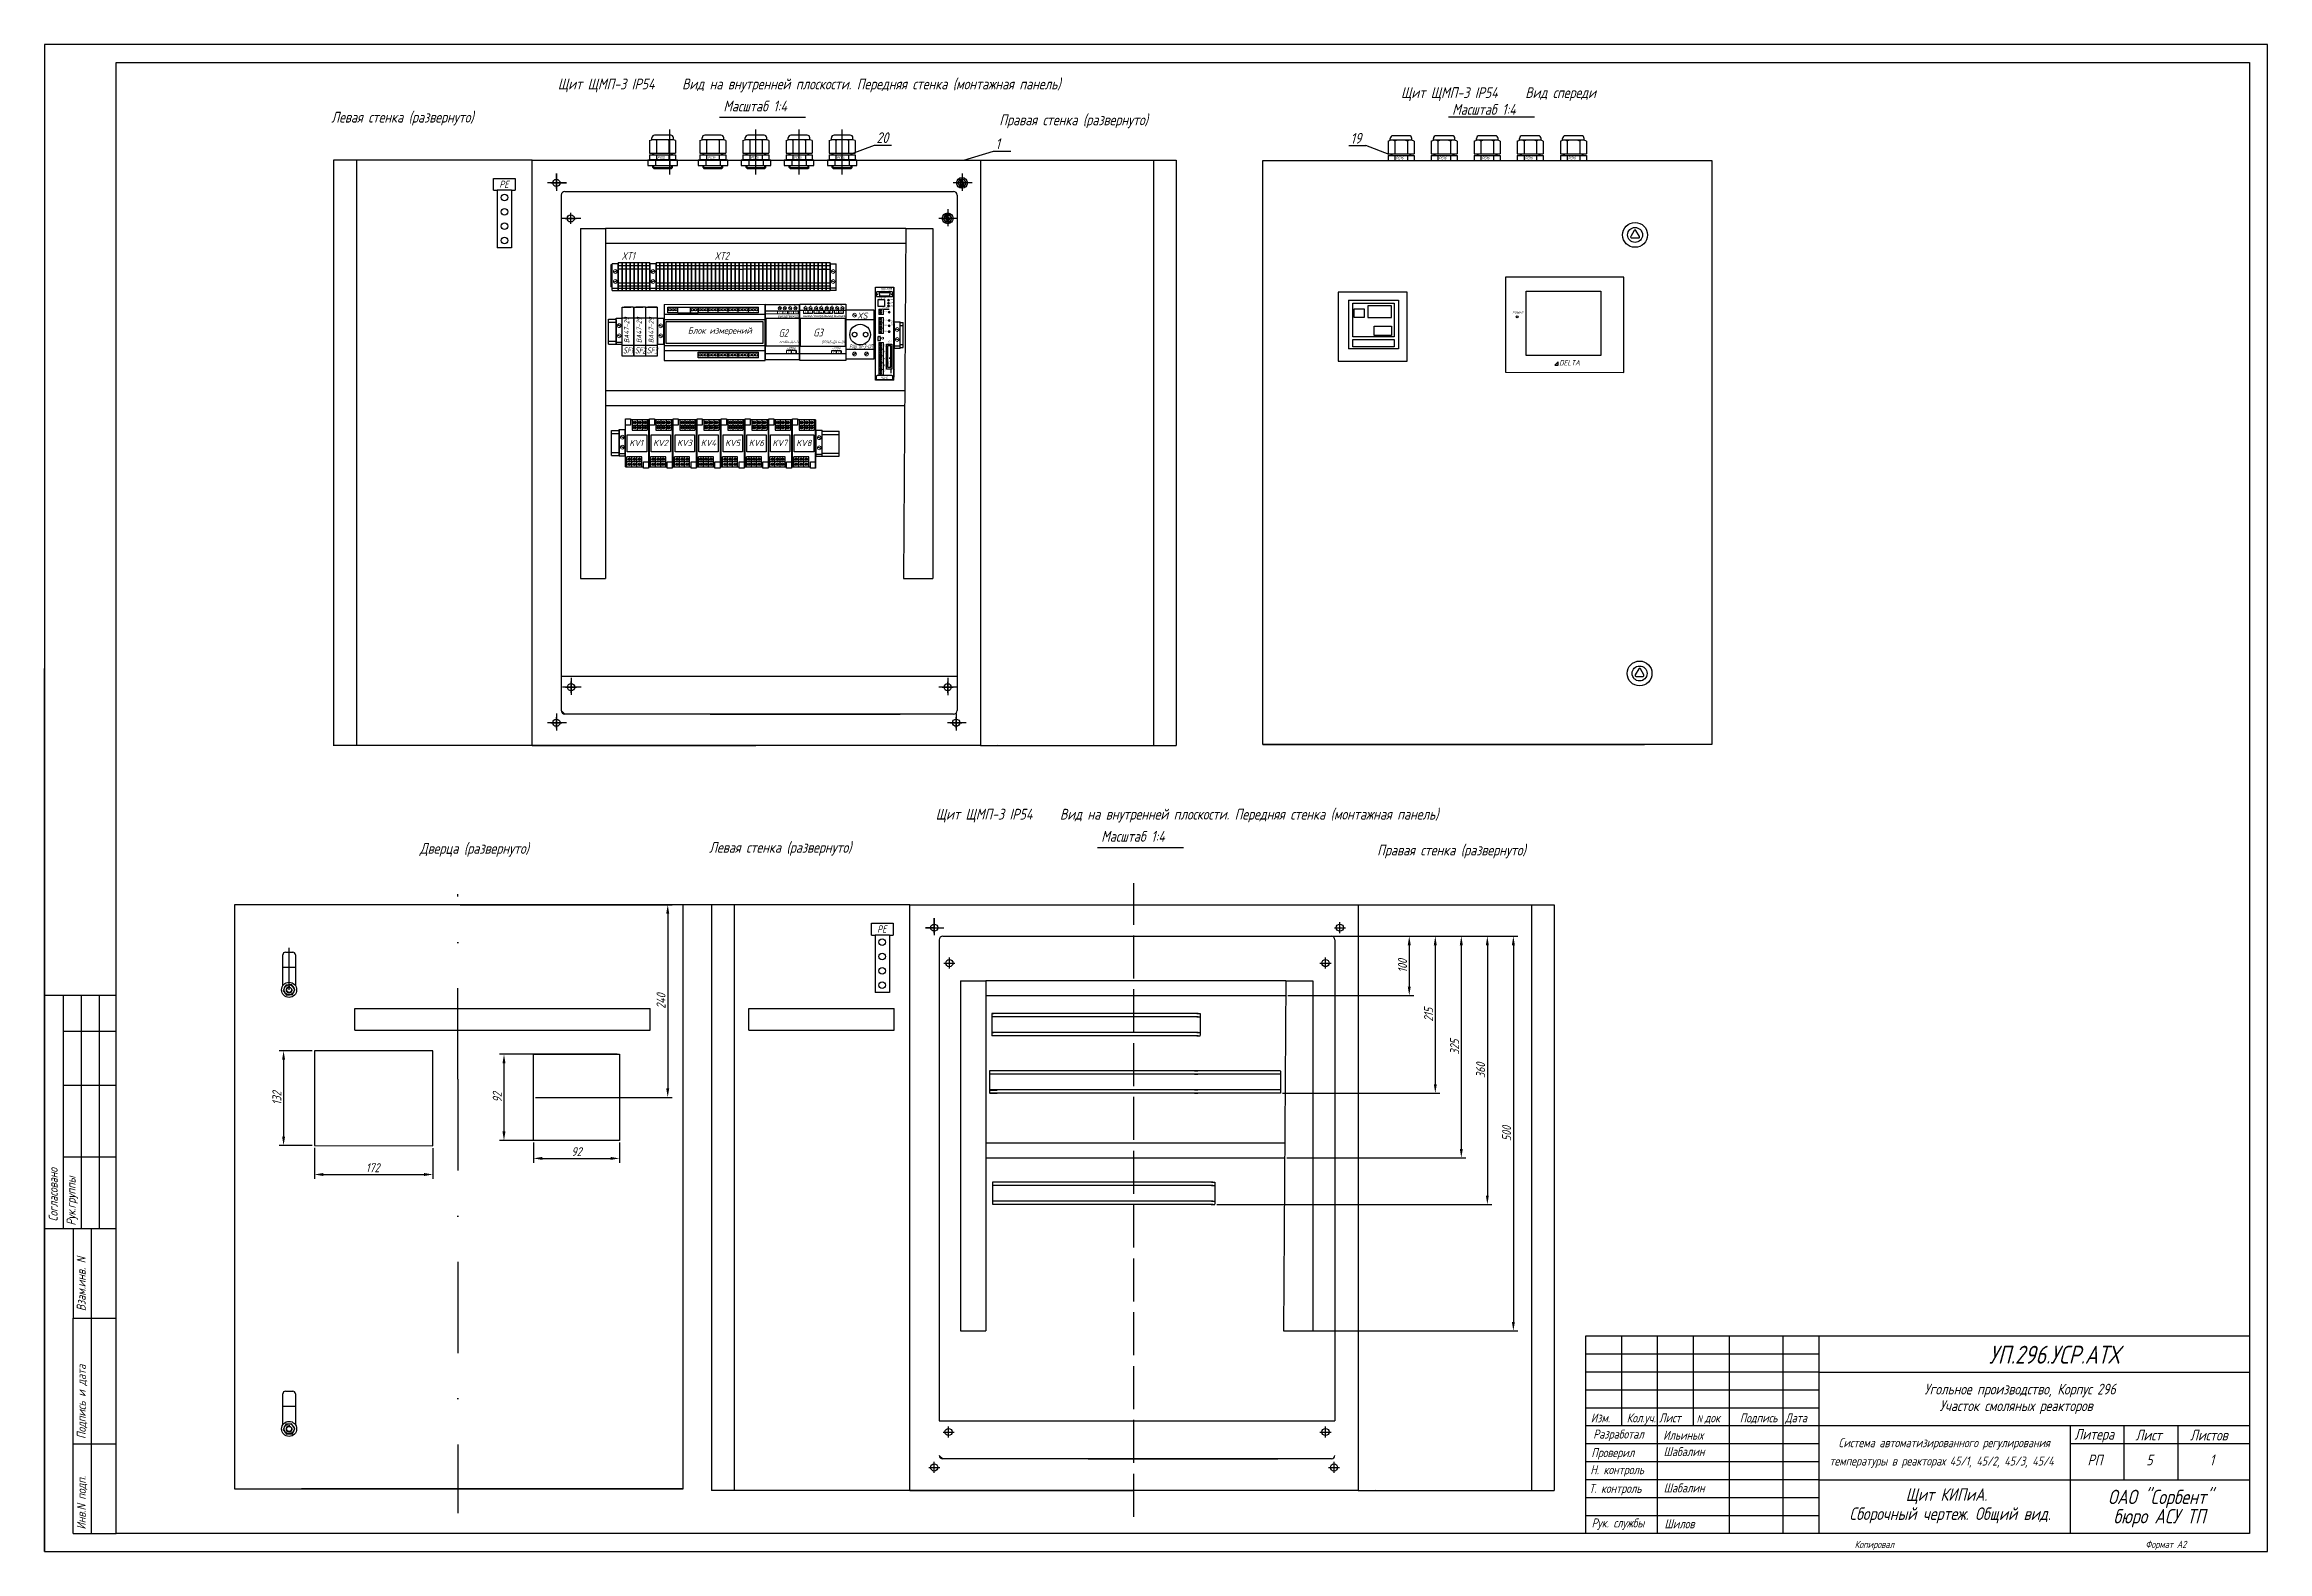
# Model space of a CAD drawing. Header units: millimetres. Extents: x 3980 to 4600, y -5280 to -3332.
# Drawn here: x 3980 to 4600, y -5280 to -4860 of the extents above; entities that cross this region are included whole.
import ezdxf

# ---------------------------------------------------------------- set-up
doc = ezdxf.new("R2010")
doc.units = ezdxf.units.MM
doc.linetypes.add('ACAD_ISO02W100', pattern=[15, 12, -3])
doc.linetypes.add('DASHDOTX2', pattern=[50.8, 25.4, -12.7, 0, -12.7])
for name, color, linetype in [('1', 7, 'Continuous'), ('TEXT', 250, 'Continuous'), ('АСУТП', 7, 'Continuous'), ('ссылки', 7, 'Continuous')]:
    doc.layers.add(name, color=color, linetype=linetype)
doc.layers.add('MAIN', color=7, linetype='Continuous', lineweight=50)
doc.styles.add('GOST тип А', font='', dxfattribs={"oblique": 15})
doc.styles.get("Standard").update_dxf_attribs({"font": '', "oblique": 15})
doc.styles.add('ЕСКД', font='', dxfattribs={"oblique": 15, "height": 2.5})
doc.styles.get('GOST тип А').set_extended_font_data('GOST type A')
doc.styles.get('Standard').set_extended_font_data('GOST type A')
doc.styles.get('ЕСКД').set_extended_font_data('GOST type A')
doc.dimstyles.new('ISO-25', dxfattribs={"dimtxt": 2.5, "dimasz": 2.5, "dimexe": 1.25, "dimexo": 0.625, "dimtad": 1, "dimtxsty": 'Standard', "dimcen": 2.5, "dimadec": 0, "dimazin": 0, "dimtfac": 1, "dimtmove": 0, "dimatfit": 3, "dimfxl": 1, "dimarcsym": 0})

msp = doc.modelspace()

# ---------------------------------------------------------------- texts
at = {"color": 7, "style": 'GOST тип А', "oblique": 15}
for s, height, p in [('РЕ', 2, (4107.07, -4899.527)), ('XT1', 2.1, (4141.103, -4919.528)), ('XT2', 2.1, (4166.991, -4919.528)), ('XS', 1.75, (4206.736, -4936.016)), ('Блок измерений', 1.75, (4159.571, -4940.162)), ('РЕ', 2, (4212.32, -5107.074)), ('Изм.', 2.5, (4411.116, -5243.551)), ('Кол.уч.', 2.5, (4421.116, -5243.551)), ('Лист', 2.5, (4430.116, -5243.551)), ('N', 2, (4440.616, -5243.551)), ('док', 2.5, (4442.82, -5243.551)), ('Подпись', 2.5, (4452.616, -5243.551)), ('Дата', 2.5, (4465.25, -5243.551)), ('Литера', 3, (4545.831, -5248.351)), ('Лист', 3, (4562.823, -5248.601)), ('Листов', 3, (4578.016, -5248.601)), ('РП', 3, (4549.472, -5255.532)), ('5', 3, (4565.839, -5255.524)), ('1', 3, (4583.514, -5255.532)), ('ОАО "Сорбент"', 4, (4555.191, -5266.325)), ('бюро АСУ ТП', 4, (4556.691, -5271.702)), ('Копировал', 2, (4484.616, -5278.551)), ('Формат A2', 2, (4565.616, -5278.551))]:
    msp.add_text(s, height=height, dxfattribs=at).set_placement(p)
at = {"color": 7, "linetype": 'Continuous', "lineweight": 0, "style": 'GOST тип А', "oblique": 15}
for s, height, p in [('МК-500', 0.6986, (4213.311, -4928.114)), ('выход1', 0.7126, (4184.626, -4935.583)), ('1', 0.7, (4184.931, -4934.553)), ('2', 0.7, (4186.35, -4934.541)), ('выход2', 0.7126, (4187.654, -4935.583)), ('3', 0.7, (4187.992, -4934.55)), ('4', 0.7, (4189.378, -4934.535)), ('выход1', 0.7126, (4191.618, -4935.534)), ('1', 0.713, (4191.974, -4934.465)), ('-', 0.713, (4192.057, -4932.617)), ('2', 0.713, (4193.287, -4934.465)), ('+', 0.713, (4193.471, -4932.565)), ('выход2', 0.7126, (4194.647, -4935.534)), ('3', 0.713, (4195.086, -4934.465)), ('-', 0.713, (4195.169, -4932.617)), ('4', 0.713, (4196.399, -4934.465)), ('+', 0.713, (4196.583, -4932.565)), ('выход3', 0.7126, (4197.497, -4935.534)), ('5', 0.713, (4198.09, -4934.465)), ('-', 0.713, (4198.05, -4932.617)), ('6', 0.713, (4198.958, -4934.465)), ('+', 0.713, (4199.465, -4932.565)), ('выход4', 0.7126, (4200.348, -4935.534)), ('-', 0.713, (4200.562, -4932.617)), ('7', 0.713, (4200.537, -4934.465)), ('8', 0.713, (4201.849, -4934.465)), ('+', 0.713, (4201.976, -4932.565)), ('Ethernet', 0.3638, (4212.725, -4930.385)), ('RS-485', 0.3638, (4213.804, -4933.127)), ('КАН1', 0.3638, (4214.315, -4934.242)), ('реж', 0.3638, (4215.918, -4931.655)), ('пит', 0.3638, (4215.918, -4930.781)), ('ОТК', 0.3638, (4215.918, -4932.61)), ('USB', 0.3638, (4212.504, -4940.879)), ('КАН2', 0.3638, (4214.315, -4936.567)), ('КАН3', 0.3638, (4214.315, -4938.042)), ('КАН4', 0.3638, (4214.315, -4939.706)), ('БП30Б-Д3-24', 0.7, (4185.066, -4942.771)), ('~220V', 0.7126, (4187.073, -4944.568)), ('1', 0.713, (4187.435, -4945.57)), ('2', 0.713, (4188.706, -4945.57)), ('БП14Б-Д4.4-24', 0.71265, (4196.894, -4942.806)), ('~220V', 0.7126, (4199.618, -4944.547)), ('1', 0.713, (4199.972, -4945.671)), ('2', 0.713, (4201.244, -4945.671)), ('Х1', 0.3638, (4215.384, -4942.933)), ('(I/O)', 0.3638, (4215.384, -4942.381)), (' МЦ-12', 0.5094, (4213.061, -4952.66))]:
    msp.add_text(s, height=height, dxfattribs=at).set_placement(p)
for s, height, rotation, p in [('+', 0.7, 180, (4185.394, -4932.078)), ('-', 0.7, 180, (4186.75, -4932.064)), ('+', 0.7, 180, (4188.281, -4932.051)), ('-', 0.7, 180, (4189.638, -4932.036)), ('RS-485', 0.3638, 90, (4216.544, -4937.943)), ('AI3', 0.3638, 90, (4214.598, -4947.431)), ('AI1', 0.3638, 90, (4214.598, -4943.875)), ('AI2', 0.3638, 90, (4214.598, -4945.638)), ('AI4', 0.3638, 90, (4214.598, -4949.379)), ('24В', 0.3638, 90, (4214.598, -4950.991)), ('Р2.ХТ1', 0.3638, 90, (4215.776, -4949.292))]:
    msp.add_text(s, height=height, rotation=rotation, dxfattribs=at).set_placement(p)
at = {"color": 7, "lineweight": 0, "style": 'GOST тип А', "oblique": 15}
for p in [(4143.24, -4942.765), (4146.684, -4942.765), (4150.083, -4942.781)]:
    msp.add_text('ВА47-29', height=1.4, rotation=90, dxfattribs=at).set_placement(p)
for s, height, p in [('G2', 2.1, (4184.885, -4941.008)), ('G3', 2.1379, (4194.531, -4940.924))]:
    msp.add_text(s, height=height, dxfattribs=at).set_placement(p)
at = {"color": 7, "style": 'GOST тип А', "oblique": 15, "width": 0.8}
for s, height, p in [('SF1', 1.75, (4141.541, -4945.681)), ('SF2', 1.75, (4144.838, -4945.681)), ('SF3', 1.75, (4148.135, -4945.681)), ('РАр 10-3-ОП ', 1.05, (4204.567, -4944.218))]:
    msp.add_text(s, height=height, dxfattribs=at).set_placement(p)
at = {"style": 'ЕСКД', "oblique": 15}
for s, p in [('KV1', (4143.294, -4971.485)), ('KV2', (4149.917, -4971.485)), ('KV3', (4156.584, -4971.485)), ('KV4', (4163.207, -4971.485)), ('KV5', (4169.957, -4971.485)), ('KV6', (4176.579, -4971.485)), ('KV7', (4183.156, -4971.485)), ('KV8', (4189.779, -4971.485))]:
    msp.add_text(s, height=1.75, dxfattribs=at).set_placement(p)
at = {"layer": 'MAIN', "color": 7, "linetype": 'Continuous', "lineweight": -3, "style": 'GOST тип А', "oblique": 15}
for s, p in [('Согласовано', (3984.041, -5187.539)), ('Рук.группы', (3989.041, -5188.704)), ('Взам.инв. N', (3991.842, -5212.551)), ('Подпись и дата', (3991.889, -5248.176)), ('Инв.N подп.', (3991.889, -5273.426))]:
    msp.add_text(s, height=2.5, rotation=90, dxfattribs=at).set_placement(p)
at = {"layer": 'MAIN', "style": 'GOST тип А', "oblique": 15}
msp.add_text('УП.296.УСР.АТХ', height=5, dxfattribs=at).set_placement((4522.036, -5227.193))
at = {"layer": 'MAIN', "color": 7, "linetype": 'Continuous', "style": 'GOST тип А', "oblique": 15}
for s, p in [('Угольное производство, Корпус 296', (4504.035, -5235.784)), ('Участок смоляных реакторов', (4508.272, -5240.419))]:
    msp.add_text(s, height=3, dxfattribs=at).set_placement(p)
at = {"layer": 'MAIN', "lineweight": 40, "style": 'GOST тип А', "oblique": 15}
for s, p in [('Проверил', (4411.26, -5253.227)), ('Разработал', (4411.789, -5248.07)), ('Ильиных', (4431.265, -5248.378)), ('Шабалин', (4431.379, -5252.943)), ('Н. контроль', (4410.983, -5257.998)), ('Т. контроль', (4410.631, -5263.204)), ('Шабалин', (4431.406, -5263.065)), ('Рук. службы', (4411.336, -5272.827)), ('Шилов', (4431.618, -5273.081))]:
    msp.add_text(s, height=2.5, dxfattribs=at).set_placement(p)
at = {"layer": 'MAIN', "lineweight": 15, "style": 'GOST тип А', "oblique": 15}
for s, p in [('Система автоматизированного регулирования', (4480.107, -5250.479)), ('температуры в реакторах 45/1, 45/2, 45/3, 45/4', (4477.586, -5255.577))]:
    msp.add_text(s, height=2.5, dxfattribs=at).set_placement(p)
at = {"layer": 'TEXT', "color": 7, "linetype": 'Continuous', "lineweight": -3, "style": 'GOST тип А', "oblique": 15}
for s, p in [('Щит КИПиА.', (4498.834, -5265.418)), ('Сборочный чертеж. Общий вид.', (4483.137, -5270.75))]:
    msp.add_text(s, height=3.5, dxfattribs=at).set_placement(p)
at = {"layer": 'АСУТП', "color": 7, "linetype": 'Continuous', "lineweight": -3, "style": 'GOST тип А', "oblique": 15}
for s, height, p in [('POWER', 0.7, (4389.285, -4934.608)), ('DELTA', 1.4834, (4402.301, -4948.987))]:
    msp.add_text(s, height=height, dxfattribs=at).set_placement(p)
at = {"layer": 'ссылки', "color": 7, "style": 'GOST тип А', "oblique": 15}
for s, p in [('Щит ЩМП-3 IP54     Вид на внутренней плоскости. Передняя стенка (монтажная панель)', (4123.378, -4872.067)), ('Щит ЩМП-3 IP54     Вид спереди', (4358.239, -4874.475)), ('Левая стенка (развернуто)', (4060.259, -4881.322)), ('Масштаб 1:4', (4169.48, -4878.232)), ('Правая стенка (развернуто)', (4246.341, -4882.071)), ('Масштаб 1:4', (4372.492, -4879.14)), ('20', (4212.115, -4887.045)), ('1', (4245.288, -4888.715)), ('19', (4344.206, -4887.203)), ('Щит ЩМП-3 IP54     Вид на внутренней плоскости. Передняя стенка (монтажная панель)', (4228.628, -5075.564)), ('Дверца (развернуто)', (4084.911, -5085.104)), ('Левая стенка (развернуто)', (4165.509, -5084.818)), ('Масштаб 1:4', (4274.73, -5081.728)), ('Правая стенка (развернуто)', (4351.591, -5085.568))]:
    msp.add_text(s, height=3, dxfattribs=at).set_placement(p)
at = {"layer": 'ссылки', "color": 7, "lineweight": 30, "style": 'GOST тип А', "oblique": 15}
for p in [(4356.786, -4891.582), (4368.786, -4891.582), (4380.786, -4891.582), (4392.786, -4891.582), (4404.786, -4891.582)]:
    msp.add_text('PG16', height=0.75, dxfattribs=at).set_placement(p)

# ---------------------------------------------------------------- blocks, each defined once
blk = doc.blocks.new('PG16')
at = {"lineweight": 30}
for p, q in [((2.25, 6.93), (-2.25, 6.93)), ((-4.12, 0), (-4.12, -1.5)), ((4.12, 0), (-4.12, 0)), ((-3.62, 5.43), (-3, 5.68)), ((-3.62, 5.43), (-3.62, 1.93)), ((-3.62, 1.93), (3.62, 1.93)), ((-3.62, 1.43), (-3.62, 0.18)), ((-3.62, 1.43), (3.62, 1.43)), ((-3.62, 0.18), (3.62, 0.18)), ((-3, 5.68), (-3, 6.18)), ((3, 5.68), (-3, 5.68)), ((-2.75, 1.43), (-2.75, 1.93)), ((-2.75, 0), (-2.75, 0.18)), ((-2, 0), (-2, -1.5)), ((-1.75, 5.68), (-1.75, 1.93)), ((-1.75, 1.43), (-1.75, 0.18)), ((1.75, 5.68), (1.75, 1.93)), ((1.75, 1.43), (1.75, 0.18)), ((2, 0), (2, -1.5)), ((2.75, 1.43), (2.75, 1.93)), ((2.75, 0), (2.75, 0.18)), ((3, 5.68), (3, 6.18)), ((3.62, 5.43), (3, 5.68)), ((3.62, 5.43), (3.62, 1.93)), ((3.62, 1.43), (3.62, 0.18)), ((4.12, -1.5), (4.12, 0)), ((-4.12, -1.5), (4.12, -1.5)), ((-2.75, -2.07), (-2.75, -1.5)), ((-2.75, -2.07), (2.75, -2.07)), ((-2.75, -2.07), (-2.5, -2.32)), ((-2.5, -2.32), (2.5, -2.32)), ((2.75, -2.07), (2.5, -2.32)), ((2.75, -2.07), (2.75, -1.5))]:
    blk.add_line(p, q, dxfattribs=at)
for p, q in [((-2.5, 1.43), (-2.5, 1.93)), ((-2.5, 0), (-2.5, 0.18)), ((2.5, 1.43), (2.5, 1.93)), ((2.5, 0), (2.5, 0.18)), ((-2.5, -2.32), (-2.5, -1.5)), ((2.5, -2.32), (2.5, -1.5))]:
    blk.add_line(p, q)
for centre, start, end in [((-2.25, 6.18), 90, 180), ((2.25, 6.18), 0, 90)]:
    blk.add_arc(centre, 0.75, start, end, dxfattribs=at)
for centre, major_axis, ratio, start_param, end_param in [((-2.69, 5.43), (-0.937, 0), 0.266667, 3.141593, 4.712389), ((0, 5.43), (-1.75, 0), 0.142857, 3.141593, 6.283185), ((2.69, 5.43), (0.938, 0), 0.266667, 1.570796, 3.141593)]:
    blk.add_ellipse(centre, major_axis=major_axis, ratio=ratio, start_param=start_param, end_param=end_param, dxfattribs=at)
at = {"layer": 'ссылки', "lineweight": 30, "oblique": 15}
blk.add_text('PG16', height=0.75, dxfattribs=at).set_placement((-1.47, 0.35))
blk = doc.blocks.new('*D66')
at = {"color": 0, "lineweight": -2, "transparency": 16777216}
for p, q in [((4335.41, -5108.07), (4361.79, -5108.07)), ((4360.54, -5110.57), (4360.54, -5122.09)), ((4326.74, -5124.59), (4361.79, -5124.59))]:
    blk.add_line(p, q, dxfattribs=at)
at = {"color": 0, "transparency": 16777216}
for points in [[(4360.12, -5110.57), (4360.95, -5110.57), (4360.54, -5108.07)], [(4360.12, -5122.09), (4360.95, -5122.09), (4360.54, -5124.59)]]:
    blk.add_solid(points, dxfattribs=at)
at = {"layer": 'Defpoints', "color": 0, "transparency": 16777216}
for p in [(4334.79, -5108.07), (4326.12, -5124.59), (4360.54, -5124.59)]:
    blk.add_point(p, dxfattribs=at)
at = {"color": 0, "transparency": 16777216, "insert": (4358.66, -5116.33), "char_height": 2.5, "attachment_point": 5, "rotation": 90}
blk.add_mtext('100', dxfattribs=at)
blk = doc.blocks.new('*D67')
at = {"color": 0, "lineweight": -2, "transparency": 16777216}
for p, q in [((4335.41, -5108.07), (4369.04, -5108.07)), ((4367.79, -5110.57), (4367.79, -5149.31)), ((4325.26, -5151.81), (4369.04, -5151.81))]:
    blk.add_line(p, q, dxfattribs=at)
at = {"color": 0, "transparency": 16777216}
for points in [[(4367.37, -5110.57), (4368.2, -5110.57), (4367.79, -5108.07)], [(4367.37, -5149.31), (4368.2, -5149.31), (4367.79, -5151.81)]]:
    blk.add_solid(points, dxfattribs=at)
at = {"layer": 'Defpoints', "color": 0, "transparency": 16777216}
for p in [(4334.79, -5108.07), (4324.64, -5151.81), (4367.79, -5151.81)]:
    blk.add_point(p, dxfattribs=at)
at = {"color": 0, "transparency": 16777216, "insert": (4365.91, -5129.94), "char_height": 2.5, "attachment_point": 5, "rotation": 90}
blk.add_mtext('215', dxfattribs=at)
blk = doc.blocks.new('*D68')
at = {"color": 0, "lineweight": -2, "transparency": 16777216}
for p, q in [((4335.41, -5108.07), (4376.29, -5108.07)), ((4375.04, -5110.57), (4375.04, -5167.35)), ((4326.46, -5169.85), (4376.29, -5169.85))]:
    blk.add_line(p, q, dxfattribs=at)
at = {"color": 0, "transparency": 16777216}
for points in [[(4374.62, -5110.57), (4375.45, -5110.57), (4375.04, -5108.07)], [(4374.62, -5167.35), (4375.45, -5167.35), (4375.04, -5169.85)]]:
    blk.add_solid(points, dxfattribs=at)
at = {"layer": 'Defpoints', "color": 0, "transparency": 16777216}
for p in [(4334.79, -5108.07), (4325.83, -5169.85), (4375.04, -5169.85)]:
    blk.add_point(p, dxfattribs=at)
at = {"color": 0, "transparency": 16777216, "insert": (4373.16, -5138.96), "char_height": 2.5, "attachment_point": 5, "rotation": 90}
blk.add_mtext('325', dxfattribs=at)
blk = doc.blocks.new('*D69')
at = {"color": 0, "lineweight": -2, "transparency": 16777216}
for p, q in [((4335.41, -5108.07), (4383.54, -5108.07)), ((4382.29, -5110.57), (4382.29, -5180.33)), ((4306.96, -5182.83), (4383.54, -5182.83))]:
    blk.add_line(p, q, dxfattribs=at)
at = {"color": 0, "transparency": 16777216}
for points in [[(4381.87, -5110.57), (4382.7, -5110.57), (4382.29, -5108.07)], [(4381.87, -5180.33), (4382.7, -5180.33), (4382.29, -5182.83)]]:
    blk.add_solid(points, dxfattribs=at)
at = {"layer": 'Defpoints', "color": 0, "transparency": 16777216}
for p in [(4334.79, -5108.07), (4306.34, -5182.83), (4382.29, -5182.83)]:
    blk.add_point(p, dxfattribs=at)
at = {"color": 0, "transparency": 16777216, "insert": (4380.41, -5145.45), "char_height": 2.5, "attachment_point": 5, "rotation": 90}
blk.add_mtext('360', dxfattribs=at)
blk = doc.blocks.new('*D70')
at = {"color": 0, "lineweight": -2, "transparency": 16777216}
for p, q in [((4335.41, -5108.07), (4390.79, -5108.07)), ((4389.54, -5110.57), (4389.54, -5215.54)), ((4326.16, -5218.04), (4390.79, -5218.04))]:
    blk.add_line(p, q, dxfattribs=at)
at = {"color": 0, "transparency": 16777216}
for points in [[(4389.12, -5110.57), (4389.95, -5110.57), (4389.54, -5108.07)], [(4389.12, -5215.54), (4389.95, -5215.54), (4389.54, -5218.04)]]:
    blk.add_solid(points, dxfattribs=at)
at = {"layer": 'Defpoints', "color": 0, "transparency": 16777216}
for p in [(4334.79, -5108.07), (4325.54, -5218.04), (4389.54, -5218.04)]:
    blk.add_point(p, dxfattribs=at)
at = {"color": 0, "transparency": 16777216, "insert": (4387.66, -5163.06), "char_height": 2.5, "attachment_point": 5, "rotation": 90}
blk.add_mtext('500', dxfattribs=at)
blk = doc.blocks.new('*D74')
at = {"color": 0, "lineweight": -2, "transparency": 16777216}
for p, q in [((4139.92, -5140.98), (4107.12, -5140.98)), ((4108.37, -5143.48), (4108.37, -5162.48)), ((4139.92, -5164.98), (4107.12, -5164.98))]:
    blk.add_line(p, q, dxfattribs=at)
at = {"color": 0, "transparency": 16777216}
for points in [[(4107.95, -5143.48), (4108.78, -5143.48), (4108.37, -5140.98)], [(4107.95, -5162.48), (4108.78, -5162.48), (4108.37, -5164.98)]]:
    blk.add_solid(points, dxfattribs=at)
at = {"layer": 'Defpoints', "color": 0, "transparency": 16777216}
for p in [(4140.55, -5140.98), (4108.37, -5164.98), (4140.55, -5164.98)]:
    blk.add_point(p, dxfattribs=at)
at = {"color": 0, "transparency": 16777216, "insert": (4106.49, -5152.98), "char_height": 2.5, "attachment_point": 5, "rotation": 90}
blk.add_mtext('92', dxfattribs=at)
blk = doc.blocks.new('*D71')
at = {"color": 0, "lineweight": -2, "transparency": 16777216}
for p, q in [((4116.55, -5165.6), (4116.55, -5171.24)), ((4119.05, -5169.99), (4138.05, -5169.99)), ((4140.55, -5165.6), (4140.55, -5171.24))]:
    blk.add_line(p, q, dxfattribs=at)
at = {"color": 0, "transparency": 16777216}
for points in [[(4119.05, -5169.57), (4119.05, -5170.4), (4116.55, -5169.99)], [(4138.05, -5169.57), (4138.05, -5170.4), (4140.55, -5169.99)]]:
    blk.add_solid(points, dxfattribs=at)
at = {"layer": 'Defpoints', "color": 0, "transparency": 16777216}
for p in [(4116.55, -5164.98), (4140.55, -5164.98), (4140.55, -5169.99)]:
    blk.add_point(p, dxfattribs=at)
at = {"color": 0, "transparency": 16777216, "insert": (4128.55, -5168.11), "char_height": 2.5, "attachment_point": 5}
blk.add_mtext('92', dxfattribs=at)
blk = doc.blocks.new('*D75')
at = {"color": 0, "lineweight": -2, "transparency": 16777216}
for p, q in [((4096.16, -5099.32), (4155.23, -5099.32)), ((4153.98, -5101.82), (4153.98, -5150.48)), ((4117.17, -5152.98), (4155.23, -5152.98))]:
    blk.add_line(p, q, dxfattribs=at)
at = {"color": 0, "transparency": 16777216}
for points in [[(4153.56, -5101.82), (4154.4, -5101.82), (4153.98, -5099.32)], [(4153.56, -5150.48), (4154.4, -5150.48), (4153.98, -5152.98)]]:
    blk.add_solid(points, dxfattribs=at)
at = {"layer": 'Defpoints', "color": 0, "transparency": 16777216}
for p in [(4095.54, -5099.32), (4116.55, -5152.98), (4153.98, -5152.98)]:
    blk.add_point(p, dxfattribs=at)
at = {"color": 0, "transparency": 16777216, "insert": (4152.11, -5126.15), "char_height": 2.5, "attachment_point": 5, "rotation": 90}
blk.add_mtext('240', dxfattribs=at)
blk = doc.blocks.new('*D72')
at = {"color": 0, "lineweight": -2, "transparency": 16777216}
for p, q in [((4055.57, -5167.04), (4055.57, -5175.72)), ((4088.57, -5167.12), (4088.57, -5175.72)), ((4058.07, -5174.47), (4086.07, -5174.47))]:
    blk.add_line(p, q, dxfattribs=at)
at = {"color": 0, "transparency": 16777216}
for points in [[(4058.07, -5174.05), (4058.07, -5174.89), (4055.57, -5174.47)], [(4086.07, -5174.05), (4086.07, -5174.89), (4088.57, -5174.47)]]:
    blk.add_solid(points, dxfattribs=at)
at = {"layer": 'Defpoints', "color": 0, "transparency": 16777216}
for p in [(4055.57, -5166.41), (4088.57, -5166.49), (4088.57, -5174.47)]:
    blk.add_point(p, dxfattribs=at)
at = {"color": 0, "transparency": 16777216, "insert": (4071.78, -5172.59), "char_height": 2.5, "attachment_point": 5}
blk.add_mtext('172', dxfattribs=at)
blk = doc.blocks.new('*D73')
at = {"color": 0, "lineweight": -2, "transparency": 16777216}
for p, q in [((4054.95, -5139.98), (4045.72, -5139.98)), ((4046.97, -5142.48), (4046.97, -5163.91)), ((4054.95, -5166.41), (4045.72, -5166.41))]:
    blk.add_line(p, q, dxfattribs=at)
at = {"color": 0, "transparency": 16777216}
for points in [[(4046.56, -5142.48), (4047.39, -5142.48), (4046.97, -5139.98)], [(4046.56, -5163.91), (4047.39, -5163.91), (4046.97, -5166.41)]]:
    blk.add_solid(points, dxfattribs=at)
at = {"layer": 'Defpoints', "color": 0, "transparency": 16777216}
for p in [(4055.57, -5139.98), (4046.97, -5166.41), (4055.57, -5166.41)]:
    blk.add_point(p, dxfattribs=at)
at = {"color": 0, "transparency": 16777216, "insert": (4045.1, -5153.2), "char_height": 2.5, "attachment_point": 5, "rotation": 90}
blk.add_mtext('132', dxfattribs=at)

# ---------------------------------------------------------------- dimensions: what is measured, and where the dimension line sits
at = {"color": 7}
for base, p1, p2, text, picture, middle in [((4153.981, -5152.978), (4095.535, -5099.318), (4116.55, -5152.978), '240', '*D75', (4152.105, -5126.148)), ((4382.285, -5182.827), (4334.785, -5108.068), (4306.34, -5182.827), '360', '*D69', (4380.409, -5145.447)), ((4367.785, -5151.812), (4334.785, -5108.068), (4324.638, -5151.812), '215', '*D67', (4365.909, -5129.94)), ((4389.535, -5218.043), (4334.785, -5108.068), (4325.537, -5218.043), '500', '*D70', (4387.659, -5163.055)), ((4375.035, -5169.852), (4334.785, -5108.068), (4325.835, -5169.852), '325', '*D68', (4373.159, -5138.96)), ((4360.535, -5124.592), (4334.785, -5108.068), (4326.115, -5124.592), '100', '*D66', (4358.659, -5116.33)), ((4046.973, -5166.413), (4055.57, -5139.983), (4055.57, -5166.413), '132', '*D73', (4045.097, -5153.198)), ((4108.368, -5164.978), (4140.55, -5140.978), (4140.55, -5164.978), '92', '*D74', (4106.492, -5152.978))]:
    dim = msp.add_linear_dim(base=base, p1=p1, p2=p2, angle=90, text=text, dimstyle='ISO-25', dxfattribs=at)
    dim.commit()
    dim.dimension.update_dxf_attribs({"geometry": picture, "text_midpoint": middle})
dim = msp.add_linear_dim(base=(4088.574, -5174.469), p1=(4055.57, -5166.413), p2=(4088.574, -5166.493), text='172', dimstyle='ISO-25', dxfattribs=at)
dim.commit()
dim.dimension.update_dxf_attribs({"geometry": '*D72', "text_midpoint": (4071.78, -5174.469), "dimtype": 160})
dim = msp.add_linear_dim(base=(4140.55, -5169.988), p1=(4116.55, -5164.978), p2=(4140.55, -5164.978), text='92', dimstyle='ISO-25', dxfattribs=at)
dim.commit()
dim.dimension.update_dxf_attribs({"geometry": '*D71', "text_midpoint": (4128.55, -5168.112)})

# ---------------------------------------------------------------- linework, layer by layer
at = {"color": 7}
for p, q in [((4599.616, -4859.551), (3980.366, -4859.551)), ((3980.366, -4859.551), (3980.366, -5279.551)), ((4599.616, -5279.551), (4599.616, -4859.551)), ((4154.565, -4895.806), (4154.565, -4883.274)), ((4168.423, -4879.85), (4192.401, -4879.85)), ((4178.565, -4895.806), (4178.565, -4883.274)), ((4190.565, -4895.806), (4190.565, -4883.274)), ((4202.565, -4895.806), (4202.565, -4883.274)), ((4371.435, -4879.757), (4395.413, -4879.757)), ((4060.907, -4891.771), (4060.907, -5054.989)), ((4116.21, -4891.771), (4064.626, -4891.771)), ((4205.11, -4890.076), (4211.581, -4887.578)), ((4211.581, -4887.578), (4216.34, -4887.578)), ((4236.478, -4891.771), (4244.753, -4889.248)), ((4244.753, -4889.248), (4249.512, -4889.248)), ((4343.672, -4887.735), (4348.431, -4887.735)), ((4354.902, -4890.234), (4348.431, -4887.735)), ((4355.757, -4890.497), (4355.757, -4889.997)), ((4360.757, -4890.497), (4360.757, -4889.997)), ((4367.757, -4890.497), (4367.757, -4889.997)), ((4372.757, -4890.497), (4372.757, -4889.997)), ((4379.757, -4890.497), (4379.757, -4889.997)), ((4384.757, -4890.497), (4384.757, -4889.997)), ((4391.757, -4890.497), (4391.757, -4889.997)), ((4396.757, -4890.497), (4396.757, -4889.997)), ((4403.757, -4890.497), (4403.757, -4889.997)), ((4408.757, -4890.497), (4408.757, -4889.997)), ((4140.218, -4920.731), (4138.538, -4920.731)), ((4141.321, -4920.381), (4140.218, -4920.381)), ((4141.321, -4922.131), (4140.218, -4922.131)), ((4142.423, -4920.381), (4141.321, -4920.381)), ((4142.423, -4922.131), (4141.321, -4922.131)), ((4143.526, -4920.381), (4142.423, -4920.381)), ((4143.526, -4922.131), (4142.423, -4922.131)), ((4144.628, -4920.381), (4143.526, -4920.381)), ((4144.628, -4922.131), (4143.526, -4922.131)), ((4145.731, -4920.381), (4144.628, -4920.381)), ((4145.731, -4922.131), (4144.628, -4922.131)), ((4146.833, -4920.381), (4145.731, -4920.381)), ((4146.833, -4922.131), (4145.731, -4922.131)), ((4147.936, -4920.381), (4146.833, -4920.381)), ((4147.936, -4922.131), (4146.833, -4922.131)), ((4149.038, -4920.381), (4147.936, -4920.381)), ((4149.038, -4922.131), (4147.936, -4922.131)), ((4150.718, -4920.731), (4149.038, -4920.731)), ((4150.734, -4920.731), (4149.054, -4920.731)), ((4151.821, -4920.381), (4150.718, -4920.381)), ((4151.821, -4922.131), (4150.718, -4922.131)), ((4154.026, -4922.131), (4150.734, -4922.131)), ((4152.923, -4920.381), (4151.821, -4920.381)), ((4152.923, -4922.131), (4151.821, -4922.131)), ((4155.128, -4920.381), (4154.026, -4920.381)), ((4155.128, -4922.131), (4154.026, -4922.131)), ((4156.231, -4920.381), (4155.128, -4920.381)), ((4156.231, -4922.131), (4155.128, -4922.131)), ((4157.333, -4920.381), (4156.231, -4920.381)), ((4157.333, -4922.131), (4156.231, -4922.131)), ((4158.436, -4920.381), (4157.333, -4920.381)), ((4158.436, -4922.131), (4157.333, -4922.131)), ((4159.538, -4920.381), (4158.436, -4920.381)), ((4159.538, -4922.131), (4158.436, -4922.131)), ((4160.641, -4920.381), (4159.538, -4920.381)), ((4160.641, -4922.131), (4159.538, -4922.131)), ((4161.743, -4920.381), (4160.641, -4920.381)), ((4161.743, -4922.131), (4160.641, -4922.131)), ((4162.846, -4920.381), (4161.743, -4920.381)), ((4162.846, -4922.131), (4161.743, -4922.131)), ((4163.948, -4920.381), (4162.846, -4920.381)), ((4163.948, -4922.131), (4162.846, -4922.131)), ((4165.051, -4920.381), (4163.948, -4920.381)), ((4165.051, -4922.131), (4163.948, -4922.131)), ((4166.153, -4920.381), (4165.051, -4920.381)), ((4166.153, -4922.131), (4165.051, -4922.131)), ((4167.256, -4920.381), (4166.153, -4920.381)), ((4167.256, -4922.131), (4166.153, -4922.131)), ((4168.358, -4920.381), (4167.256, -4920.381)), ((4168.358, -4922.131), (4167.256, -4922.131)), ((4169.461, -4920.381), (4168.358, -4920.381)), ((4169.461, -4922.131), (4168.358, -4922.131)), ((4170.563, -4920.381), (4169.461, -4920.381)), ((4170.563, -4922.131), (4169.461, -4922.131)), ((4171.666, -4920.381), (4170.563, -4920.381)), ((4171.666, -4922.131), (4170.563, -4922.131)), ((4172.768, -4920.381), (4171.666, -4920.381)), ((4172.768, -4922.131), (4171.666, -4922.131)), ((4173.871, -4920.381), (4172.768, -4920.381)), ((4173.871, -4922.131), (4172.768, -4922.131)), ((4176.059, -4922.131), (4174.973, -4922.131)), ((4177.162, -4920.381), (4176.059, -4920.381)), ((4177.162, -4922.131), (4176.059, -4922.131)), ((4178.264, -4920.381), (4177.162, -4920.381)), ((4178.264, -4922.131), (4177.162, -4922.131)), ((4179.367, -4920.381), (4178.264, -4920.381)), ((4179.367, -4922.131), (4178.264, -4922.131)), ((4180.469, -4920.381), (4179.367, -4920.381)), ((4180.469, -4922.131), (4179.367, -4922.131)), ((4181.572, -4920.381), (4180.469, -4920.381)), ((4181.572, -4922.131), (4180.469, -4922.131)), ((4182.674, -4920.381), (4181.572, -4920.381)), ((4182.674, -4922.131), (4181.572, -4922.131)), ((4183.777, -4920.381), (4182.674, -4920.381)), ((4183.777, -4922.131), (4182.674, -4922.131)), ((4184.879, -4920.381), (4183.777, -4920.381)), ((4184.879, -4922.131), (4183.777, -4922.131)), ((4185.982, -4920.381), (4184.879, -4920.381)), ((4185.982, -4922.131), (4184.879, -4922.131)), ((4187.084, -4920.381), (4185.982, -4920.381)), ((4187.084, -4922.131), (4185.982, -4922.131)), ((4188.187, -4920.381), (4187.084, -4920.381)), ((4188.187, -4922.131), (4187.084, -4922.131)), ((4189.289, -4920.381), (4188.187, -4920.381)), ((4189.289, -4922.131), (4188.187, -4922.131)), ((4190.392, -4920.381), (4189.289, -4920.381)), ((4190.392, -4922.131), (4189.289, -4922.131)), ((4191.494, -4920.381), (4190.392, -4920.381)), ((4191.494, -4922.131), (4190.392, -4922.131)), ((4192.597, -4920.381), (4191.494, -4920.381)), ((4192.597, -4922.131), (4191.494, -4922.131)), ((4193.699, -4920.381), (4192.597, -4920.381)), ((4193.699, -4922.131), (4192.597, -4922.131)), ((4194.802, -4920.381), (4193.699, -4920.381)), ((4194.802, -4922.131), (4193.699, -4922.131)), ((4195.904, -4920.381), (4194.802, -4920.381)), ((4195.904, -4922.131), (4194.802, -4922.131)), ((4198.109, -4920.381), (4197.007, -4920.381)), ((4198.109, -4922.131), (4197.007, -4922.131)), ((4199.212, -4920.731), (4200.892, -4920.731)), ((4140.218, -4925.981), (4141.321, -4925.981)), ((4141.321, -4925.981), (4142.423, -4925.981)), ((4142.423, -4925.981), (4143.526, -4925.981)), ((4143.526, -4925.981), (4144.628, -4925.981)), ((4144.628, -4925.981), (4145.731, -4925.981)), ((4145.731, -4925.981), (4146.833, -4925.981)), ((4146.833, -4925.981), (4147.936, -4925.981)), ((4147.936, -4925.981), (4149.038, -4925.981)), ((4150.718, -4925.981), (4151.821, -4925.981)), ((4150.734, -4925.981), (4154.026, -4925.981)), ((4151.821, -4925.981), (4152.923, -4925.981)), ((4154.026, -4925.981), (4155.128, -4925.981)), ((4155.128, -4925.981), (4156.231, -4925.981)), ((4156.231, -4925.981), (4157.333, -4925.981)), ((4157.333, -4925.981), (4158.436, -4925.981)), ((4158.436, -4925.981), (4159.538, -4925.981)), ((4159.538, -4925.981), (4160.641, -4925.981)), ((4160.641, -4925.981), (4161.743, -4925.981)), ((4161.743, -4925.981), (4162.846, -4925.981)), ((4162.846, -4925.981), (4163.948, -4925.981)), ((4163.948, -4925.981), (4165.051, -4925.981)), ((4165.051, -4925.981), (4166.153, -4925.981)), ((4166.153, -4925.981), (4167.256, -4925.981)), ((4167.256, -4925.981), (4168.358, -4925.981)), ((4168.358, -4925.981), (4169.461, -4925.981)), ((4169.461, -4925.981), (4170.563, -4925.981)), ((4170.563, -4925.981), (4171.666, -4925.981)), ((4171.666, -4925.981), (4172.768, -4925.981)), ((4172.768, -4925.981), (4173.871, -4925.981)), ((4174.973, -4925.981), (4176.059, -4925.981)), ((4176.059, -4925.981), (4177.162, -4925.981)), ((4177.162, -4925.981), (4178.264, -4925.981)), ((4178.264, -4925.981), (4179.367, -4925.981)), ((4179.367, -4925.981), (4180.469, -4925.981)), ((4180.469, -4925.981), (4181.572, -4925.981)), ((4181.572, -4925.981), (4182.674, -4925.981)), ((4182.674, -4925.981), (4183.777, -4925.981)), ((4183.777, -4925.981), (4184.879, -4925.981)), ((4184.879, -4925.981), (4185.982, -4925.981)), ((4185.982, -4925.981), (4187.084, -4925.981)), ((4187.084, -4925.981), (4188.187, -4925.981)), ((4188.187, -4925.981), (4189.289, -4925.981)), ((4189.289, -4925.981), (4190.392, -4925.981)), ((4190.392, -4925.981), (4191.494, -4925.981)), ((4191.494, -4925.981), (4192.597, -4925.981)), ((4192.597, -4925.981), (4193.699, -4925.981)), ((4193.699, -4925.981), (4194.802, -4925.981)), ((4194.802, -4925.981), (4199.212, -4925.981)), ((4197.007, -4925.981), (4198.109, -4925.981)), ((4212.873, -4928.696), (4215.862, -4928.696)), ((4212.873, -4928.696), (4212.943, -4929.629)), ((4215.871, -4928.696), (4215.776, -4929.629)), ((4215.862, -4928.696), (4215.871, -4928.696)), ((4181.188, -4933.802), (4190.638, -4933.802)), ((4181.188, -4933.802), (4190.638, -4933.802)), ((4181.188, -4933.802), (4190.638, -4933.802)), ((4181.188, -4933.802), (4190.638, -4933.802)), ((4203.634, -4933.688), (4190.807, -4933.688)), ((4192.978, -4934.555), (4191.78, -4934.555)), ((4192.978, -4933.688), (4192.978, -4934.555)), ((4194.29, -4934.555), (4192.978, -4934.555)), ((4194.29, -4933.688), (4194.29, -4934.555)), ((4196.09, -4934.555), (4194.777, -4934.555)), ((4196.09, -4933.688), (4196.09, -4934.555)), ((4197.357, -4934.555), (4196.09, -4934.555)), ((4197.357, -4933.688), (4197.357, -4934.555)), ((4199.094, -4934.555), (4197.781, -4934.555)), ((4198.868, -4933.688), (4198.868, -4934.555)), ((4199.919, -4934.555), (4199.094, -4934.555)), ((4199.919, -4933.688), (4199.919, -4934.555)), ((4201.54, -4934.555), (4200.406, -4934.555)), ((4201.54, -4933.688), (4201.54, -4934.555)), ((4202.808, -4934.555), (4201.54, -4934.555)), ((4202.808, -4933.688), (4202.808, -4934.555)), ((4212.623, -4930.63), (4214.346, -4930.63)), ((4212.623, -4932.567), (4212.623, -4930.63)), ((4214.346, -4932.567), (4212.623, -4932.567)), ((4212.943, -4929.629), (4215.776, -4929.629)), ((4214.085, -4933.283), (4215.643, -4933.283)), ((4214.346, -4930.63), (4214.346, -4932.567)), ((4141.296, -4935.747), (4144.446, -4935.747)), ((4144.594, -4935.747), (4147.744, -4935.747)), ((4147.891, -4935.747), (4151.041, -4935.747)), ((4181.276, -4935.902), (4181.276, -4943.602)), ((4190.551, -4935.902), (4181.276, -4935.902)), ((4190.551, -4935.902), (4190.551, -4943.602)), ((4190.896, -4935.826), (4190.896, -4943.665)), ((4190.896, -4943.665), (4190.896, -4935.826)), ((4190.896, -4935.826), (4203.545, -4935.826)), ((4203.545, -4943.665), (4203.545, -4935.826)), ((4212.534, -4941.066), (4212.534, -4942.073)), ((4213.263, -4941.066), (4212.534, -4941.066)), ((4213.263, -4942.073), (4213.263, -4941.066)), ((4144.446, -4943.447), (4141.296, -4943.447)), ((4147.744, -4943.447), (4144.594, -4943.447)), ((4151.041, -4943.447), (4147.891, -4943.447)), ((4181.188, -4945.702), (4190.638, -4945.702)), ((4190.551, -4943.602), (4181.276, -4943.602)), ((4188.417, -4944.835), (4187.105, -4944.835)), ((4189.73, -4944.835), (4188.417, -4944.835)), ((4188.417, -4945.702), (4188.417, -4944.835)), ((4189.73, -4944.835), (4189.73, -4945.702)), ((4189.73, -4945.702), (4189.73, -4944.835)), ((4201.133, -4945.803), (4190.807, -4945.803)), ((4190.896, -4943.665), (4203.545, -4943.665)), ((4200.955, -4944.937), (4199.643, -4944.937)), ((4202.268, -4944.937), (4200.955, -4944.937)), ((4200.955, -4945.803), (4200.955, -4944.937)), ((4203.634, -4945.803), (4200.955, -4945.803)), ((4202.268, -4944.937), (4202.268, -4945.803)), ((4202.268, -4945.803), (4202.268, -4944.937)), ((4212.534, -4942.073), (4213.263, -4942.073)), ((4216.128, -4950.257), (4216.128, -4951.2)), ((4165.822, -5046.192), (4218.701, -5046.192)), ((4241.074, -5054.942), (4245.833, -5054.942)), ((4241.074, -5054.942), (4245.833, -5054.942)), ((4245.854, -5054.631), (4245.854, -5054.631)), ((4245.854, -5054.631), (4245.854, -5054.631)), ((4273.673, -5083.346), (4297.651, -5083.346)), ((4166.157, -5099.318), (4166.157, -5262.536)), ((4221.46, -5099.318), (4169.876, -5099.318)), ((4474.616, -5224.551), (4409.616, -5224.551)), ((4474.616, -5229.551), (4409.616, -5229.551)), ((4474.616, -5234.551), (4409.616, -5234.551)), ((4474.616, -5249.551), (4409.616, -5249.551)), ((4271.072, -5253.739), (4323.951, -5253.739)), ((4474.616, -5254.551), (4409.616, -5254.551)), ((4346.324, -5262.489), (4351.083, -5262.489)), ((4346.324, -5262.489), (4351.083, -5262.489)), ((4351.104, -5262.178), (4351.104, -5262.178)), ((4351.104, -5262.178), (4351.104, -5262.178)), ((4474.616, -5259.551), (4409.616, -5259.551)), ((4474.616, -5264.551), (4409.616, -5264.551)), ((4474.616, -5269.551), (4409.616, -5269.551)), ((3980.366, -5279.551), (4599.616, -5279.551))]:
    msp.add_line(p, q, dxfattribs=at)
at = {"color": 250}
for p, q in [((3980.366, -4859.551), (3980.366, -5105.301)), ((4125.785, -4898.146), (4120.535, -4898.146)), ((4122.96, -4898.146), (4122.96, -4895.551)), ((4122.96, -4895.551), (4122.96, -4900.301)), ((4122.96, -4898.146), (4125.785, -4898.146)), ((4238.785, -4898.146), (4233.535, -4898.146)), ((4235.959, -4895.551), (4235.959, -4900.301)), ((4129.785, -4908.021), (4124.535, -4908.021)), ((4234.785, -4908.021), (4229.535, -4908.021)), ((4231.959, -4905.426), (4231.959, -4910.176)), ((4173.871, -4922.131), (4174.973, -4922.131)), ((4173.871, -4925.981), (4174.973, -4925.981)), ((4152.975, -4932.052), (4152.975, -4932.052)), ((4152.975, -4932.052), (4152.975, -4947.612)), ((4154.034, -4934.323), (4154.034, -4932.748)), ((4154.034, -4932.748), (4156.834, -4932.748)), ((4156.834, -4934.323), (4154.034, -4934.323)), ((4154.209, -4932.748), (4155.434, -4932.748)), ((4156.134, -4934.323), (4154.209, -4934.323)), ((4154.384, -4932.748), (4156.134, -4932.748)), ((4156.834, -4934.323), (4156.834, -4932.748)), ((4156.834, -4932.748), (4162.434, -4932.748)), ((4156.834, -4934.323), (4162.434, -4934.323)), ((4160.334, -4932.748), (4160.334, -4934.323)), ((4160.334, -4934.323), (4160.334, -4932.748)), ((4160.509, -4932.748), (4161.734, -4932.748)), ((4162.434, -4934.323), (4162.434, -4932.748)), ((4162.434, -4932.748), (4165.234, -4932.748)), ((4162.434, -4932.748), (4162.434, -4934.323)), ((4162.434, -4932.748), (4162.434, -4934.323)), ((4165.234, -4934.323), (4162.434, -4934.323)), ((4162.609, -4932.748), (4163.834, -4932.748)), ((4164.534, -4934.323), (4162.609, -4934.323)), ((4162.784, -4932.748), (4164.534, -4932.748)), ((4165.234, -4934.323), (4165.234, -4932.748)), ((4165.234, -4932.748), (4168.034, -4932.748)), ((4165.234, -4934.323), (4165.234, -4932.748)), ((4168.034, -4934.323), (4165.234, -4934.323)), ((4165.409, -4932.748), (4166.634, -4932.748)), ((4167.334, -4934.323), (4165.409, -4934.323)), ((4165.584, -4932.748), (4167.334, -4932.748)), ((4168.034, -4934.323), (4168.034, -4932.748)), ((4168.034, -4932.748), (4170.834, -4932.748)), ((4168.034, -4934.323), (4168.034, -4932.748)), ((4170.834, -4934.323), (4168.034, -4934.323)), ((4168.209, -4932.748), (4169.434, -4932.748)), ((4170.134, -4934.323), (4168.209, -4934.323)), ((4168.384, -4932.748), (4170.134, -4932.748)), ((4170.834, -4934.323), (4170.834, -4932.748)), ((4170.834, -4932.748), (4173.634, -4932.748)), ((4170.834, -4934.323), (4170.834, -4932.748)), ((4173.634, -4934.323), (4170.834, -4934.323)), ((4171.009, -4932.748), (4172.234, -4932.748)), ((4172.934, -4934.323), (4171.009, -4934.323)), ((4171.184, -4932.748), (4172.934, -4932.748)), ((4173.634, -4934.323), (4173.634, -4932.748)), ((4173.634, -4932.748), (4176.434, -4932.748)), ((4173.634, -4934.323), (4173.634, -4932.748)), ((4176.434, -4934.323), (4173.634, -4934.323)), ((4173.809, -4932.748), (4175.034, -4932.748)), ((4175.734, -4934.323), (4173.809, -4934.323)), ((4173.984, -4932.748), (4175.734, -4932.748)), ((4176.434, -4934.323), (4176.434, -4932.748)), ((4176.434, -4932.748), (4179.234, -4932.748)), ((4176.434, -4934.323), (4176.434, -4932.748)), ((4179.234, -4934.323), (4176.434, -4934.323)), ((4176.609, -4932.748), (4177.834, -4932.748)), ((4178.534, -4934.323), (4176.609, -4934.323)), ((4176.784, -4932.748), (4178.534, -4932.748)), ((4179.234, -4934.323), (4179.234, -4932.748)), ((4139.616, -4936.258), (4139.616, -4943.258)), ((4153.536, -4942.898), (4153.536, -4936.773)), ((4153.536, -4936.773), (4155.286, -4936.773)), ((4154.236, -4936.773), (4180.486, -4936.773)), ((4180.486, -4936.773), (4180.486, -4942.898)), ((4217.072, -4937.317), (4217.072, -4944.317)), ((4180.486, -4942.898), (4153.536, -4942.898)), ((4162.434, -4946.923), (4162.434, -4945.348)), ((4162.434, -4945.348), (4165.234, -4945.348)), ((4165.234, -4946.923), (4162.434, -4946.923)), ((4162.609, -4945.348), (4163.834, -4945.348)), ((4164.534, -4946.923), (4162.609, -4946.923)), ((4162.784, -4945.348), (4164.534, -4945.348)), ((4165.234, -4946.923), (4165.234, -4945.348)), ((4165.234, -4945.348), (4168.034, -4945.348)), ((4165.234, -4946.923), (4165.234, -4945.348)), ((4168.034, -4946.923), (4165.234, -4946.923)), ((4165.409, -4945.348), (4166.634, -4945.348)), ((4167.334, -4946.923), (4165.409, -4946.923)), ((4165.584, -4945.348), (4167.334, -4945.348)), ((4168.034, -4946.923), (4168.034, -4945.348)), ((4168.034, -4945.348), (4170.834, -4945.348)), ((4168.034, -4946.923), (4168.034, -4945.348)), ((4170.834, -4946.923), (4168.034, -4946.923)), ((4168.209, -4945.348), (4169.434, -4945.348)), ((4170.134, -4946.923), (4168.209, -4946.923)), ((4168.384, -4945.348), (4170.134, -4945.348)), ((4170.834, -4946.923), (4170.834, -4945.348)), ((4170.834, -4945.348), (4173.634, -4945.348)), ((4170.834, -4946.923), (4170.834, -4945.348)), ((4173.634, -4946.923), (4170.834, -4946.923)), ((4171.009, -4945.348), (4172.234, -4945.348)), ((4172.934, -4946.923), (4171.009, -4946.923)), ((4171.184, -4945.348), (4172.934, -4945.348)), ((4173.634, -4946.923), (4173.634, -4945.348)), ((4173.634, -4945.348), (4176.434, -4945.348)), ((4173.634, -4946.923), (4173.634, -4945.348)), ((4176.434, -4946.923), (4173.634, -4946.923)), ((4173.809, -4945.348), (4175.034, -4945.348)), ((4175.734, -4946.923), (4173.809, -4946.923)), ((4173.984, -4945.348), (4175.734, -4945.348)), ((4176.434, -4946.923), (4176.434, -4945.348)), ((4176.434, -4945.348), (4179.234, -4945.348)), ((4176.434, -4946.923), (4176.434, -4945.348)), ((4179.234, -4946.923), (4176.434, -4946.923)), ((4176.609, -4945.348), (4177.834, -4945.348)), ((4178.534, -4946.923), (4176.609, -4946.923)), ((4176.784, -4945.348), (4178.534, -4945.348)), ((4179.234, -4946.923), (4179.234, -4945.348)), ((4217.201, -4950.003), (4217.201, -4950.003)), ((4140.499, -4967.274), (4140.499, -4974.274)), ((3980.366, -5279.551), (3980.366, -5033.486)), ((4129.895, -5038.665), (4124.645, -5038.665)), ((4127.069, -5036.07), (4127.069, -5040.82)), ((4234.785, -5038.692), (4229.535, -5038.692)), ((4231.959, -5036.097), (4231.959, -5040.847)), ((4122.96, -5045.972), (4122.96, -5050.722)), ((4124.335, -5045.192), (4125.335, -5046.192)), ((4234.324, -5045.972), (4234.324, -5050.722)), ((4125.785, -5048.567), (4120.535, -5048.567)), ((4237.15, -5048.567), (4231.9, -5048.567)), ((4116.21, -5054.942), (4178.535, -5054.942)), ((4319.785, -5054.678), (4382.285, -5054.678)), ((4382.285, -5054.678), (4319.785, -5054.678)), ((4382.285, -5054.678), (4426.063, -5054.678)), ((4166.157, -5099.318), (4037.035, -5099.318)), ((4109.672, -5099.318), (4078.922, -5099.318)), ((4228.21, -5105.693), (4225.797, -5105.693)), ((4225.797, -5105.693), (4230.911, -5105.693)), ((4228.21, -5105.693), (4228.21, -5103.062)), ((4228.21, -5103.062), (4228.21, -5107.774)), ((4048.513, -5123.017), (4048.513, -5111.285)), ((4066.835, -5134.247), (4066.835, -5128.247)), ((4149.084, -5134.247), (4149.084, -5128.247)), ((4176.585, -5134.247), (4176.585, -5128.247)), ((4217.084, -5134.247), (4217.084, -5128.247)), ((4116.55, -5164.978), (4116.55, -5140.978)), ((4116.55, -5140.978), (4140.55, -5140.978)), ((4128.3, -5140.978), (4128.3, -5140.978)), ((4128.55, -5140.978), (4140.55, -5140.978)), ((4140.55, -5140.978), (4140.55, -5164.978)), ((4140.8, -5152.978), (4146.05, -5152.978)), ((4140.55, -5164.978), (4116.55, -5164.978)), ((4229.585, -5252.739), (4230.585, -5253.739)), ((4095.785, -5262.068), (4052.007, -5262.068)), ((4158.285, -5262.068), (4095.785, -5262.068)), ((4095.785, -5262.068), (4158.285, -5262.068)), ((4221.46, -5262.489), (4283.785, -5262.489))]:
    msp.add_line(p, q, dxfattribs=at)
at = {"color": 7, "lineweight": 30}
for p, q in [((4000.366, -5274.551), (4000.366, -4864.551)), ((4000.366, -4864.551), (4594.616, -4864.551)), ((4594.616, -4864.551), (4594.616, -5274.551)), ((4355.257, -4886.247), (4355.257, -4885.747)), ((4360.507, -4884.997), (4356.007, -4884.997)), ((4361.257, -4886.247), (4361.257, -4885.747)), ((4367.257, -4886.247), (4367.257, -4885.747)), ((4372.507, -4884.997), (4368.007, -4884.997)), ((4373.257, -4886.247), (4373.257, -4885.747)), ((4379.257, -4886.247), (4379.257, -4885.747)), ((4384.507, -4884.997), (4380.007, -4884.997)), ((4385.257, -4886.247), (4385.257, -4885.747)), ((4391.257, -4886.247), (4391.257, -4885.747)), ((4396.507, -4884.997), (4392.007, -4884.997)), ((4397.257, -4886.247), (4397.257, -4885.747)), ((4403.257, -4886.247), (4403.257, -4885.747)), ((4408.507, -4884.997), (4404.007, -4884.997)), ((4409.257, -4886.247), (4409.257, -4885.747)), ((4116.21, -4891.771), (4060.907, -4891.771)), ((4060.907, -4891.771), (4060.907, -5054.942)), ((4067.257, -4891.771), (4067.257, -5054.942)), ((4116.21, -5054.942), (4116.21, -4891.771)), ((4116.21, -4891.771), (4241.074, -4891.771)), ((4241.074, -4891.771), (4241.074, -5054.942)), ((4241.074, -4891.771), (4295.653, -4891.771)), ((4289.303, -4891.771), (4289.303, -5054.942)), ((4295.653, -4891.771), (4295.653, -5054.942)), ((4319.785, -5054.678), (4319.785, -4891.928)), ((4319.785, -4891.928), (4444.785, -4891.928)), ((4354.632, -4886.497), (4355.257, -4886.247)), ((4354.632, -4886.497), (4354.632, -4889.997)), ((4354.632, -4889.997), (4361.882, -4889.997)), ((4354.632, -4890.497), (4354.632, -4891.747)), ((4354.632, -4890.497), (4361.882, -4890.497)), ((4361.257, -4886.247), (4355.257, -4886.247)), ((4355.507, -4890.497), (4355.507, -4889.997)), ((4356.507, -4886.247), (4356.507, -4889.997)), ((4356.507, -4890.497), (4356.507, -4891.747)), ((4360.007, -4886.247), (4360.007, -4889.997)), ((4360.007, -4890.497), (4360.007, -4891.747)), ((4361.007, -4890.497), (4361.007, -4889.997)), ((4361.882, -4886.497), (4361.257, -4886.247)), ((4361.882, -4886.497), (4361.882, -4889.997)), ((4361.882, -4890.497), (4361.882, -4891.747)), ((4366.632, -4886.497), (4367.257, -4886.247)), ((4366.632, -4886.497), (4366.632, -4889.997)), ((4366.632, -4889.997), (4373.882, -4889.997)), ((4366.632, -4890.497), (4366.632, -4891.747)), ((4366.632, -4890.497), (4373.882, -4890.497)), ((4373.257, -4886.247), (4367.257, -4886.247)), ((4367.507, -4890.497), (4367.507, -4889.997)), ((4368.507, -4886.247), (4368.507, -4889.997)), ((4368.507, -4890.497), (4368.507, -4891.747)), ((4372.007, -4886.247), (4372.007, -4889.997)), ((4372.007, -4890.497), (4372.007, -4891.747)), ((4373.007, -4890.497), (4373.007, -4889.997)), ((4373.882, -4886.497), (4373.257, -4886.247)), ((4373.882, -4886.497), (4373.882, -4889.997)), ((4373.882, -4890.497), (4373.882, -4891.747)), ((4378.632, -4886.497), (4379.257, -4886.247)), ((4378.632, -4886.497), (4378.632, -4889.997)), ((4378.632, -4889.997), (4385.882, -4889.997)), ((4378.632, -4890.497), (4378.632, -4891.747)), ((4378.632, -4890.497), (4385.882, -4890.497)), ((4385.257, -4886.247), (4379.257, -4886.247)), ((4379.507, -4890.497), (4379.507, -4889.997)), ((4380.507, -4886.247), (4380.507, -4889.997)), ((4380.507, -4890.497), (4380.507, -4891.747)), ((4384.007, -4886.247), (4384.007, -4889.997)), ((4384.007, -4890.497), (4384.007, -4891.747)), ((4385.007, -4890.497), (4385.007, -4889.997)), ((4385.882, -4886.497), (4385.257, -4886.247)), ((4385.882, -4886.497), (4385.882, -4889.997)), ((4385.882, -4890.497), (4385.882, -4891.747)), ((4390.632, -4886.497), (4391.257, -4886.247)), ((4390.632, -4886.497), (4390.632, -4889.997)), ((4390.632, -4889.997), (4397.882, -4889.997)), ((4390.632, -4890.497), (4390.632, -4891.747)), ((4390.632, -4890.497), (4397.882, -4890.497)), ((4397.257, -4886.247), (4391.257, -4886.247)), ((4391.507, -4890.497), (4391.507, -4889.997)), ((4392.507, -4886.247), (4392.507, -4889.997)), ((4392.507, -4890.497), (4392.507, -4891.747)), ((4396.007, -4886.247), (4396.007, -4889.997)), ((4396.007, -4890.497), (4396.007, -4891.747)), ((4397.007, -4890.497), (4397.007, -4889.997)), ((4397.882, -4886.497), (4397.257, -4886.247)), ((4397.882, -4886.497), (4397.882, -4889.997)), ((4397.882, -4890.497), (4397.882, -4891.747)), ((4402.632, -4886.497), (4403.257, -4886.247)), ((4402.632, -4886.497), (4402.632, -4889.997)), ((4402.632, -4889.997), (4409.882, -4889.997)), ((4402.632, -4890.497), (4402.632, -4891.747)), ((4402.632, -4890.497), (4409.882, -4890.497)), ((4409.257, -4886.247), (4403.257, -4886.247)), ((4403.507, -4890.497), (4403.507, -4889.997)), ((4404.507, -4886.247), (4404.507, -4889.997)), ((4404.507, -4890.497), (4404.507, -4891.747)), ((4408.007, -4886.247), (4408.007, -4889.997)), ((4408.007, -4890.497), (4408.007, -4891.747)), ((4409.007, -4890.497), (4409.007, -4889.997)), ((4409.882, -4886.497), (4409.257, -4886.247)), ((4409.882, -4886.497), (4409.882, -4889.997)), ((4409.882, -4890.497), (4409.882, -4891.747)), ((4444.785, -4891.928), (4444.785, -5054.678)), ((4105.487, -4900.185), (4105.487, -4896.907)), ((4105.487, -4896.907), (4111.487, -4896.907)), ((4111.487, -4896.907), (4111.487, -4900.185)), ((4105.487, -4900.185), (4106.487, -4900.185)), ((4106.487, -4900.185), (4106.487, -4904.185)), ((4110.487, -4900.185), (4106.487, -4900.185)), ((4106.487, -4904.185), (4106.487, -4908.185)), ((4110.487, -4900.185), (4110.487, -4904.185)), ((4110.487, -4900.185), (4111.487, -4900.185)), ((4110.487, -4904.185), (4110.487, -4908.185)), ((4124.335, -4901.521), (4124.335, -5045.192)), ((4125.335, -4900.521), (4233.584, -4900.521)), ((4234.584, -4901.521), (4234.584, -5007.534)), ((4106.487, -4908.185), (4106.487, -4912.185)), ((4110.487, -4908.185), (4110.487, -4912.185)), ((4124.335, -4910.428), (4124.335, -5019.645)), ((4124.335, -4910.478), (4124.335, -5019.645)), ((4232.694, -4906.952), (4230.9, -4906.952)), ((4234.584, -4910.528), (4234.584, -5045.192)), ((4106.487, -4912.185), (4106.487, -4916.185)), ((4110.487, -4916.185), (4106.487, -4916.185)), ((4110.487, -4912.185), (4110.487, -4916.185)), ((4129.683, -4910.813), (4129.683, -5008.412)), ((4136.683, -4910.723), (4220.274, -4910.723)), ((4136.683, -4910.813), (4136.683, -5008.412)), ((4136.683, -4914.923), (4220.248, -4914.923)), ((4220.273, -4910.813), (4219.669, -5008.375)), ((4227.792, -4910.813), (4227.792, -5008.375)), ((4423.2, -4911.373), (4422.24, -4913.036)), ((4422.48, -4913.452), (4424.4, -4913.452)), ((4424.641, -4913.036), (4423.68, -4911.373)), ((4138.538, -4920.993), (4138.109, -4920.993)), ((4138.109, -4920.993), (4138.109, -4927.118)), ((4138.538, -4921.868), (4138.109, -4921.868)), ((4140.218, -4920.731), (4138.538, -4920.731)), ((4138.538, -4928.081), (4138.538, -4920.731)), ((4140.218, -4928.081), (4140.218, -4920.381)), ((4140.218, -4920.381), (4140.218, -4928.081)), ((4140.218, -4928.081), (4140.218, -4920.381)), ((4140.218, -4928.081), (4140.218, -4920.381)), ((4141.321, -4920.381), (4140.218, -4920.381)), ((4140.218, -4920.381), (4140.218, -4928.081)), ((4140.218, -4928.081), (4140.218, -4920.381)), ((4140.218, -4928.081), (4140.218, -4920.381)), ((4140.218, -4928.081), (4140.218, -4920.731)), ((4140.218, -4920.731), (4140.218, -4928.081)), ((4140.218, -4928.081), (4140.218, -4920.731)), ((4140.218, -4928.081), (4140.218, -4920.731)), ((4140.218, -4928.081), (4140.218, -4920.731)), ((4140.218, -4920.731), (4140.218, -4928.081)), ((4140.218, -4928.081), (4140.218, -4920.731)), ((4140.218, -4928.081), (4140.218, -4920.731)), ((4141.321, -4921.256), (4140.218, -4921.256)), ((4141.321, -4928.081), (4141.321, -4920.381)), ((4141.321, -4920.381), (4141.321, -4928.081)), ((4141.321, -4928.081), (4141.321, -4920.381)), ((4141.321, -4928.081), (4141.321, -4920.381)), ((4142.423, -4920.381), (4141.321, -4920.381)), ((4141.321, -4920.381), (4141.321, -4928.081)), ((4141.321, -4928.081), (4141.321, -4920.381)), ((4141.321, -4928.081), (4141.321, -4920.381)), ((4141.321, -4928.081), (4141.321, -4920.731)), ((4141.321, -4920.731), (4141.321, -4928.081)), ((4141.321, -4928.081), (4141.321, -4920.731)), ((4141.321, -4928.081), (4141.321, -4920.731)), ((4142.423, -4921.256), (4141.321, -4921.256)), ((4142.423, -4928.081), (4142.423, -4920.381)), ((4142.423, -4920.381), (4142.423, -4928.081)), ((4142.423, -4928.081), (4142.423, -4920.381)), ((4142.423, -4928.081), (4142.423, -4920.381)), ((4143.526, -4920.381), (4142.423, -4920.381)), ((4142.423, -4920.381), (4142.423, -4928.081)), ((4142.423, -4928.081), (4142.423, -4920.381)), ((4142.423, -4928.081), (4142.423, -4920.381)), ((4142.423, -4928.081), (4142.423, -4920.731)), ((4142.423, -4920.731), (4142.423, -4928.081)), ((4142.423, -4928.081), (4142.423, -4920.731)), ((4142.423, -4928.081), (4142.423, -4920.731)), ((4143.526, -4921.256), (4142.423, -4921.256)), ((4143.526, -4928.081), (4143.526, -4920.381)), ((4143.526, -4920.381), (4143.526, -4928.081)), ((4143.526, -4928.081), (4143.526, -4920.381)), ((4143.526, -4928.081), (4143.526, -4920.381)), ((4144.628, -4920.381), (4143.526, -4920.381)), ((4143.526, -4920.381), (4143.526, -4928.081)), ((4143.526, -4928.081), (4143.526, -4920.381)), ((4143.526, -4928.081), (4143.526, -4920.381)), ((4143.526, -4928.081), (4143.526, -4920.731)), ((4143.526, -4920.731), (4143.526, -4928.081)), ((4143.526, -4928.081), (4143.526, -4920.731)), ((4143.526, -4928.081), (4143.526, -4920.731)), ((4144.628, -4921.256), (4143.526, -4921.256)), ((4144.628, -4928.081), (4144.628, -4920.381)), ((4144.628, -4920.381), (4144.628, -4928.081)), ((4144.628, -4928.081), (4144.628, -4920.381)), ((4144.628, -4928.081), (4144.628, -4920.381)), ((4145.731, -4920.381), (4144.628, -4920.381)), ((4144.628, -4920.381), (4144.628, -4928.081)), ((4144.628, -4928.081), (4144.628, -4920.381)), ((4144.628, -4928.081), (4144.628, -4920.381)), ((4144.628, -4928.081), (4144.628, -4920.731)), ((4144.628, -4920.731), (4144.628, -4928.081)), ((4144.628, -4928.081), (4144.628, -4920.731)), ((4144.628, -4928.081), (4144.628, -4920.731)), ((4145.731, -4921.256), (4144.628, -4921.256)), ((4145.731, -4928.081), (4145.731, -4920.381)), ((4145.731, -4920.381), (4145.731, -4928.081)), ((4145.731, -4928.081), (4145.731, -4920.381)), ((4145.731, -4928.081), (4145.731, -4920.381)), ((4146.833, -4920.381), (4145.731, -4920.381)), ((4145.731, -4920.381), (4145.731, -4928.081)), ((4145.731, -4928.081), (4145.731, -4920.381)), ((4145.731, -4928.081), (4145.731, -4920.381)), ((4145.731, -4928.081), (4145.731, -4920.731)), ((4145.731, -4920.731), (4145.731, -4928.081)), ((4145.731, -4928.081), (4145.731, -4920.731)), ((4145.731, -4928.081), (4145.731, -4920.731)), ((4146.833, -4921.256), (4145.731, -4921.256)), ((4146.833, -4928.081), (4146.833, -4920.381)), ((4146.833, -4920.381), (4146.833, -4928.081)), ((4146.833, -4928.081), (4146.833, -4920.381)), ((4146.833, -4928.081), (4146.833, -4920.381)), ((4147.936, -4920.381), (4146.833, -4920.381)), ((4146.833, -4920.381), (4146.833, -4928.081)), ((4146.833, -4928.081), (4146.833, -4920.381)), ((4146.833, -4928.081), (4146.833, -4920.381)), ((4146.833, -4928.081), (4146.833, -4920.731)), ((4146.833, -4920.731), (4146.833, -4928.081)), ((4146.833, -4928.081), (4146.833, -4920.731)), ((4146.833, -4928.081), (4146.833, -4920.731)), ((4147.936, -4921.256), (4146.833, -4921.256)), ((4147.936, -4928.081), (4147.936, -4920.381)), ((4147.936, -4920.381), (4147.936, -4928.081)), ((4147.936, -4928.081), (4147.936, -4920.381)), ((4147.936, -4928.081), (4147.936, -4920.381)), ((4149.038, -4920.381), (4147.936, -4920.381)), ((4147.936, -4920.381), (4147.936, -4928.081)), ((4147.936, -4928.081), (4147.936, -4920.381)), ((4147.936, -4928.081), (4147.936, -4920.381)), ((4147.936, -4928.081), (4147.936, -4920.731)), ((4147.936, -4920.731), (4147.936, -4928.081)), ((4147.936, -4928.081), (4147.936, -4920.731)), ((4147.936, -4928.081), (4147.936, -4920.731)), ((4149.038, -4921.256), (4147.936, -4921.256)), ((4149.038, -4928.081), (4149.038, -4920.381)), ((4149.038, -4920.381), (4149.038, -4928.081)), ((4149.038, -4928.081), (4149.038, -4920.381)), ((4149.038, -4928.081), (4149.038, -4920.381)), ((4149.038, -4920.381), (4149.038, -4928.081)), ((4149.038, -4928.081), (4149.038, -4920.381)), ((4149.038, -4928.081), (4149.038, -4920.381)), ((4149.038, -4928.081), (4149.038, -4920.381)), ((4149.038, -4920.381), (4149.038, -4928.081)), ((4149.038, -4928.081), (4149.038, -4920.381)), ((4149.038, -4928.081), (4149.038, -4920.381)), ((4149.038, -4920.381), (4149.038, -4928.081)), ((4149.038, -4928.081), (4149.038, -4920.381)), ((4149.038, -4928.081), (4149.038, -4920.381)), ((4149.038, -4928.081), (4149.038, -4920.731)), ((4149.038, -4920.731), (4149.038, -4928.081)), ((4149.038, -4928.081), (4149.038, -4920.731)), ((4149.038, -4928.081), (4149.038, -4920.731)), ((4149.038, -4928.081), (4149.038, -4920.731)), ((4149.038, -4920.731), (4149.038, -4928.081)), ((4149.038, -4928.081), (4149.038, -4920.731)), ((4149.038, -4928.081), (4149.038, -4920.731)), ((4150.734, -4920.731), (4149.054, -4920.731)), ((4150.718, -4928.081), (4150.718, -4920.381)), ((4150.718, -4920.381), (4150.718, -4928.081)), ((4150.718, -4928.081), (4150.718, -4920.381)), ((4150.718, -4928.081), (4150.718, -4920.381)), ((4151.821, -4920.381), (4150.718, -4920.381)), ((4150.718, -4920.381), (4150.718, -4928.081)), ((4150.718, -4928.081), (4150.718, -4920.381)), ((4150.718, -4928.081), (4150.718, -4920.381)), ((4150.718, -4928.081), (4150.718, -4920.731)), ((4150.718, -4920.731), (4150.718, -4928.081)), ((4150.718, -4928.081), (4150.718, -4920.731)), ((4150.718, -4928.081), (4150.718, -4920.731)), ((4150.734, -4928.081), (4150.734, -4920.381)), ((4154.026, -4920.381), (4150.734, -4920.381)), ((4155.128, -4921.256), (4150.734, -4921.256)), ((4151.821, -4928.081), (4151.821, -4920.381)), ((4151.821, -4920.381), (4151.821, -4928.081)), ((4151.821, -4928.081), (4151.821, -4920.381)), ((4151.821, -4928.081), (4151.821, -4920.381)), ((4152.923, -4920.381), (4151.821, -4920.381)), ((4151.821, -4920.381), (4151.821, -4928.081)), ((4151.821, -4928.081), (4151.821, -4920.381)), ((4151.821, -4928.081), (4151.821, -4920.381)), ((4151.821, -4928.081), (4151.821, -4920.731)), ((4151.821, -4920.731), (4151.821, -4928.081)), ((4151.821, -4928.081), (4151.821, -4920.731)), ((4151.821, -4928.081), (4151.821, -4920.731)), ((4152.923, -4921.256), (4151.821, -4921.256)), ((4152.923, -4928.081), (4152.923, -4920.381)), ((4152.923, -4920.381), (4152.923, -4928.081)), ((4152.923, -4928.081), (4152.923, -4920.381)), ((4152.923, -4928.081), (4152.923, -4920.381)), ((4152.923, -4920.381), (4152.923, -4928.081)), ((4152.923, -4928.081), (4152.923, -4920.381)), ((4152.923, -4928.081), (4152.923, -4920.381)), ((4152.923, -4928.081), (4152.923, -4920.731)), ((4152.923, -4920.731), (4152.923, -4928.081)), ((4152.923, -4928.081), (4152.923, -4920.731)), ((4152.923, -4928.081), (4152.923, -4920.731)), ((4154.026, -4928.081), (4154.026, -4920.381)), ((4154.026, -4920.381), (4154.026, -4928.081)), ((4154.026, -4928.081), (4154.026, -4920.381)), ((4154.026, -4928.081), (4154.026, -4920.381)), ((4155.128, -4920.381), (4154.026, -4920.381)), ((4154.026, -4920.381), (4154.026, -4928.081)), ((4154.026, -4928.081), (4154.026, -4920.381)), ((4154.026, -4928.081), (4154.026, -4920.381)), ((4154.026, -4928.081), (4154.026, -4920.731)), ((4154.026, -4920.731), (4154.026, -4928.081)), ((4154.026, -4928.081), (4154.026, -4920.731)), ((4154.026, -4928.081), (4154.026, -4920.731)), ((4155.128, -4928.081), (4155.128, -4920.381)), ((4155.128, -4920.381), (4155.128, -4928.081)), ((4155.128, -4928.081), (4155.128, -4920.381)), ((4155.128, -4928.081), (4155.128, -4920.381)), ((4156.231, -4920.381), (4155.128, -4920.381)), ((4155.128, -4920.381), (4155.128, -4928.081)), ((4155.128, -4928.081), (4155.128, -4920.381)), ((4155.128, -4928.081), (4155.128, -4920.381)), ((4155.128, -4928.081), (4155.128, -4920.731)), ((4155.128, -4920.731), (4155.128, -4928.081)), ((4155.128, -4928.081), (4155.128, -4920.731)), ((4155.128, -4928.081), (4155.128, -4920.731)), ((4156.231, -4921.256), (4155.128, -4921.256)), ((4156.231, -4928.081), (4156.231, -4920.381)), ((4156.231, -4920.381), (4156.231, -4928.081)), ((4156.231, -4928.081), (4156.231, -4920.381)), ((4156.231, -4928.081), (4156.231, -4920.381)), ((4157.333, -4920.381), (4156.231, -4920.381)), ((4156.231, -4920.381), (4156.231, -4928.081)), ((4156.231, -4928.081), (4156.231, -4920.381)), ((4156.231, -4928.081), (4156.231, -4920.381)), ((4156.231, -4928.081), (4156.231, -4920.731)), ((4156.231, -4920.731), (4156.231, -4928.081)), ((4156.231, -4928.081), (4156.231, -4920.731)), ((4156.231, -4928.081), (4156.231, -4920.731)), ((4157.333, -4921.256), (4156.231, -4921.256)), ((4157.333, -4928.081), (4157.333, -4920.381)), ((4157.333, -4920.381), (4157.333, -4928.081)), ((4157.333, -4928.081), (4157.333, -4920.381)), ((4157.333, -4928.081), (4157.333, -4920.381)), ((4158.436, -4920.381), (4157.333, -4920.381)), ((4157.333, -4920.381), (4157.333, -4928.081)), ((4157.333, -4928.081), (4157.333, -4920.381)), ((4157.333, -4928.081), (4157.333, -4920.381)), ((4157.333, -4928.081), (4157.333, -4920.731)), ((4157.333, -4920.731), (4157.333, -4928.081)), ((4157.333, -4928.081), (4157.333, -4920.731)), ((4157.333, -4928.081), (4157.333, -4920.731)), ((4158.436, -4921.256), (4157.333, -4921.256)), ((4158.436, -4928.081), (4158.436, -4920.381)), ((4158.436, -4920.381), (4158.436, -4928.081)), ((4158.436, -4928.081), (4158.436, -4920.381)), ((4158.436, -4928.081), (4158.436, -4920.381)), ((4158.436, -4920.381), (4158.436, -4928.081)), ((4158.436, -4928.081), (4158.436, -4920.381)), ((4158.436, -4928.081), (4158.436, -4920.381)), ((4159.538, -4920.381), (4158.436, -4920.381)), ((4158.436, -4928.081), (4158.436, -4920.731)), ((4158.436, -4920.731), (4158.436, -4928.081)), ((4158.436, -4928.081), (4158.436, -4920.731)), ((4158.436, -4928.081), (4158.436, -4920.731)), ((4158.436, -4928.081), (4158.436, -4920.731)), ((4158.436, -4928.081), (4158.436, -4920.731)), ((4158.436, -4920.731), (4158.436, -4928.081)), ((4158.436, -4928.081), (4158.436, -4920.731)), ((4158.436, -4928.081), (4158.436, -4920.731)), ((4158.436, -4920.731), (4158.436, -4928.081)), ((4159.538, -4921.256), (4158.436, -4921.256)), ((4159.538, -4928.081), (4159.538, -4920.381)), ((4159.538, -4920.381), (4159.538, -4928.081)), ((4159.538, -4928.081), (4159.538, -4920.381)), ((4159.538, -4928.081), (4159.538, -4920.381)), ((4160.641, -4920.381), (4159.538, -4920.381)), ((4159.538, -4920.381), (4159.538, -4928.081)), ((4159.538, -4928.081), (4159.538, -4920.381)), ((4159.538, -4928.081), (4159.538, -4920.381)), ((4159.538, -4928.081), (4159.538, -4920.731)), ((4159.538, -4920.731), (4159.538, -4928.081)), ((4159.538, -4928.081), (4159.538, -4920.731)), ((4159.538, -4928.081), (4159.538, -4920.731)), ((4160.641, -4921.256), (4159.538, -4921.256)), ((4160.641, -4928.081), (4160.641, -4920.381)), ((4160.641, -4920.381), (4160.641, -4928.081)), ((4160.641, -4928.081), (4160.641, -4920.381)), ((4160.641, -4928.081), (4160.641, -4920.381)), ((4161.743, -4920.381), (4160.641, -4920.381)), ((4160.641, -4920.381), (4160.641, -4928.081)), ((4160.641, -4928.081), (4160.641, -4920.381)), ((4160.641, -4928.081), (4160.641, -4920.381)), ((4160.641, -4928.081), (4160.641, -4920.731)), ((4160.641, -4920.731), (4160.641, -4928.081)), ((4160.641, -4928.081), (4160.641, -4920.731)), ((4160.641, -4928.081), (4160.641, -4920.731)), ((4161.743, -4921.256), (4160.641, -4921.256)), ((4161.743, -4928.081), (4161.743, -4920.381)), ((4161.743, -4920.381), (4161.743, -4928.081)), ((4161.743, -4928.081), (4161.743, -4920.381)), ((4161.743, -4928.081), (4161.743, -4920.381)), ((4162.846, -4920.381), (4161.743, -4920.381)), ((4161.743, -4920.381), (4161.743, -4928.081)), ((4161.743, -4928.081), (4161.743, -4920.381)), ((4161.743, -4928.081), (4161.743, -4920.381)), ((4161.743, -4928.081), (4161.743, -4920.731)), ((4161.743, -4920.731), (4161.743, -4928.081)), ((4162.846, -4921.256), (4161.743, -4921.256)), ((4162.846, -4928.081), (4162.846, -4920.381)), ((4162.846, -4920.381), (4162.846, -4928.081)), ((4162.846, -4928.081), (4162.846, -4920.381)), ((4162.846, -4928.081), (4162.846, -4920.381)), ((4163.948, -4920.381), (4162.846, -4920.381)), ((4162.846, -4920.381), (4162.846, -4928.081)), ((4162.846, -4928.081), (4162.846, -4920.381)), ((4162.846, -4928.081), (4162.846, -4920.381)), ((4162.846, -4928.081), (4162.846, -4920.381)), ((4162.846, -4920.381), (4162.846, -4928.081)), ((4162.846, -4928.081), (4162.846, -4920.381)), ((4162.846, -4928.081), (4162.846, -4920.381)), ((4162.846, -4920.381), (4162.846, -4928.081)), ((4162.846, -4928.081), (4162.846, -4920.381)), ((4162.846, -4928.081), (4162.846, -4920.381)), ((4163.948, -4921.256), (4162.846, -4921.256)), ((4163.948, -4928.081), (4163.948, -4920.381)), ((4163.948, -4920.381), (4163.948, -4928.081)), ((4163.948, -4928.081), (4163.948, -4920.381)), ((4163.948, -4928.081), (4163.948, -4920.381)), ((4165.051, -4920.381), (4163.948, -4920.381)), ((4163.948, -4920.381), (4163.948, -4928.081)), ((4163.948, -4928.081), (4163.948, -4920.381)), ((4163.948, -4928.081), (4163.948, -4920.381)), ((4163.948, -4928.081), (4163.948, -4920.731)), ((4163.948, -4920.731), (4163.948, -4928.081)), ((4163.948, -4928.081), (4163.948, -4920.731)), ((4163.948, -4928.081), (4163.948, -4920.731)), ((4165.051, -4921.256), (4163.948, -4921.256)), ((4165.051, -4928.081), (4165.051, -4920.381)), ((4165.051, -4920.381), (4165.051, -4928.081)), ((4165.051, -4928.081), (4165.051, -4920.381)), ((4165.051, -4928.081), (4165.051, -4920.381)), ((4166.153, -4920.381), (4165.051, -4920.381)), ((4165.051, -4920.381), (4165.051, -4928.081)), ((4165.051, -4928.081), (4165.051, -4920.381)), ((4165.051, -4928.081), (4165.051, -4920.381)), ((4165.051, -4928.081), (4165.051, -4920.731)), ((4165.051, -4920.731), (4165.051, -4928.081)), ((4165.051, -4928.081), (4165.051, -4920.731)), ((4165.051, -4928.081), (4165.051, -4920.731)), ((4166.153, -4921.256), (4165.051, -4921.256)), ((4166.153, -4928.081), (4166.153, -4920.381)), ((4166.153, -4920.381), (4166.153, -4928.081)), ((4166.153, -4928.081), (4166.153, -4920.381)), ((4166.153, -4928.081), (4166.153, -4920.381)), ((4167.256, -4920.381), (4166.153, -4920.381)), ((4166.153, -4920.381), (4166.153, -4928.081)), ((4166.153, -4928.081), (4166.153, -4920.381)), ((4166.153, -4928.081), (4166.153, -4920.381)), ((4166.153, -4928.081), (4166.153, -4920.731)), ((4166.153, -4920.731), (4166.153, -4928.081)), ((4166.153, -4928.081), (4166.153, -4920.731)), ((4166.153, -4928.081), (4166.153, -4920.731)), ((4167.256, -4921.256), (4166.153, -4921.256)), ((4167.256, -4928.081), (4167.256, -4920.381)), ((4167.256, -4920.381), (4167.256, -4928.081)), ((4167.256, -4928.081), (4167.256, -4920.381)), ((4167.256, -4928.081), (4167.256, -4920.381)), ((4168.358, -4920.381), (4167.256, -4920.381)), ((4167.256, -4920.381), (4167.256, -4928.081)), ((4167.256, -4928.081), (4167.256, -4920.381)), ((4167.256, -4928.081), (4167.256, -4920.381)), ((4167.256, -4928.081), (4167.256, -4920.731)), ((4167.256, -4920.731), (4167.256, -4928.081)), ((4167.256, -4928.081), (4167.256, -4920.731)), ((4167.256, -4928.081), (4167.256, -4920.731)), ((4168.358, -4921.256), (4167.256, -4921.256)), ((4168.358, -4928.081), (4168.358, -4920.381)), ((4168.358, -4920.381), (4168.358, -4928.081)), ((4168.358, -4928.081), (4168.358, -4920.381)), ((4168.358, -4928.081), (4168.358, -4920.381)), ((4169.461, -4920.381), (4168.358, -4920.381)), ((4168.358, -4920.381), (4168.358, -4928.081)), ((4168.358, -4928.081), (4168.358, -4920.381)), ((4168.358, -4928.081), (4168.358, -4920.381)), ((4168.358, -4928.081), (4168.358, -4920.731)), ((4168.358, -4920.731), (4168.358, -4928.081)), ((4168.358, -4928.081), (4168.358, -4920.731)), ((4168.358, -4928.081), (4168.358, -4920.731)), ((4169.461, -4921.256), (4168.358, -4921.256)), ((4169.461, -4928.081), (4169.461, -4920.381)), ((4169.461, -4920.381), (4169.461, -4928.081)), ((4169.461, -4928.081), (4169.461, -4920.381)), ((4169.461, -4928.081), (4169.461, -4920.381)), ((4170.563, -4920.381), (4169.461, -4920.381)), ((4169.461, -4920.381), (4169.461, -4928.081)), ((4169.461, -4928.081), (4169.461, -4920.381)), ((4169.461, -4928.081), (4169.461, -4920.381)), ((4169.461, -4928.081), (4169.461, -4920.731)), ((4169.461, -4920.731), (4169.461, -4928.081)), ((4169.461, -4928.081), (4169.461, -4920.731)), ((4169.461, -4928.081), (4169.461, -4920.731)), ((4170.563, -4921.256), (4169.461, -4921.256)), ((4170.563, -4928.081), (4170.563, -4920.381)), ((4170.563, -4920.381), (4170.563, -4928.081)), ((4170.563, -4928.081), (4170.563, -4920.381)), ((4170.563, -4928.081), (4170.563, -4920.381)), ((4171.666, -4920.381), (4170.563, -4920.381)), ((4170.563, -4920.381), (4170.563, -4928.081)), ((4170.563, -4928.081), (4170.563, -4920.381)), ((4170.563, -4928.081), (4170.563, -4920.381)), ((4170.563, -4928.081), (4170.563, -4920.731)), ((4170.563, -4920.731), (4170.563, -4928.081)), ((4170.563, -4928.081), (4170.563, -4920.731)), ((4170.563, -4928.081), (4170.563, -4920.731)), ((4171.666, -4921.256), (4170.563, -4921.256)), ((4171.666, -4928.081), (4171.666, -4920.381)), ((4171.666, -4920.381), (4171.666, -4928.081)), ((4171.666, -4928.081), (4171.666, -4920.381)), ((4171.666, -4928.081), (4171.666, -4920.381)), ((4172.768, -4920.381), (4171.666, -4920.381)), ((4171.666, -4920.381), (4171.666, -4928.081)), ((4171.666, -4928.081), (4171.666, -4920.381)), ((4171.666, -4928.081), (4171.666, -4920.381)), ((4171.666, -4928.081), (4171.666, -4920.731)), ((4171.666, -4920.731), (4171.666, -4928.081)), ((4171.666, -4928.081), (4171.666, -4920.731)), ((4171.666, -4928.081), (4171.666, -4920.731)), ((4172.768, -4921.256), (4171.666, -4921.256)), ((4172.768, -4928.081), (4172.768, -4920.381)), ((4172.768, -4920.381), (4172.768, -4928.081)), ((4172.768, -4928.081), (4172.768, -4920.381)), ((4172.768, -4928.081), (4172.768, -4920.381)), ((4173.871, -4920.381), (4172.768, -4920.381)), ((4172.768, -4920.381), (4172.768, -4928.081)), ((4172.768, -4928.081), (4172.768, -4920.381)), ((4172.768, -4928.081), (4172.768, -4920.381)), ((4172.768, -4928.081), (4172.768, -4920.731)), ((4172.768, -4920.731), (4172.768, -4928.081)), ((4172.768, -4928.081), (4172.768, -4920.731)), ((4172.768, -4928.081), (4172.768, -4920.731)), ((4173.871, -4921.256), (4172.768, -4921.256)), ((4173.871, -4928.081), (4173.871, -4920.381)), ((4173.871, -4920.381), (4173.871, -4928.081)), ((4173.871, -4928.081), (4173.871, -4920.381)), ((4173.871, -4928.081), (4173.871, -4920.381)), ((4173.871, -4920.381), (4173.871, -4928.081)), ((4173.871, -4928.081), (4173.871, -4920.381)), ((4173.871, -4928.081), (4173.871, -4920.381)), ((4174.973, -4920.381), (4173.871, -4920.381)), ((4173.871, -4928.081), (4173.871, -4920.731)), ((4173.871, -4920.731), (4173.871, -4928.081)), ((4173.871, -4928.081), (4173.871, -4920.731)), ((4173.871, -4928.081), (4173.871, -4920.731)), ((4174.973, -4921.256), (4173.871, -4921.256)), ((4174.973, -4928.081), (4174.973, -4920.381)), ((4174.973, -4928.081), (4174.973, -4920.381)), ((4176.059, -4920.381), (4174.973, -4920.381)), ((4177.162, -4921.256), (4174.973, -4921.256)), ((4176.059, -4928.081), (4176.059, -4920.381)), ((4176.059, -4920.381), (4176.059, -4928.081)), ((4176.059, -4928.081), (4176.059, -4920.381)), ((4176.059, -4928.081), (4176.059, -4920.381)), ((4177.162, -4920.381), (4176.059, -4920.381)), ((4176.059, -4920.381), (4176.059, -4928.081)), ((4176.059, -4928.081), (4176.059, -4920.381)), ((4176.059, -4928.081), (4176.059, -4920.381)), ((4176.059, -4928.081), (4176.059, -4920.731)), ((4176.059, -4920.731), (4176.059, -4928.081)), ((4176.059, -4928.081), (4176.059, -4920.731)), ((4176.059, -4928.081), (4176.059, -4920.731)), ((4177.162, -4928.081), (4177.162, -4920.381)), ((4177.162, -4920.381), (4177.162, -4928.081)), ((4177.162, -4928.081), (4177.162, -4920.381)), ((4177.162, -4928.081), (4177.162, -4920.381)), ((4178.264, -4920.381), (4177.162, -4920.381)), ((4177.162, -4920.381), (4177.162, -4928.081)), ((4177.162, -4928.081), (4177.162, -4920.381)), ((4177.162, -4928.081), (4177.162, -4920.381)), ((4177.162, -4928.081), (4177.162, -4920.731)), ((4177.162, -4920.731), (4177.162, -4928.081)), ((4177.162, -4928.081), (4177.162, -4920.731)), ((4177.162, -4928.081), (4177.162, -4920.731)), ((4178.264, -4921.256), (4177.162, -4921.256)), ((4178.264, -4928.081), (4178.264, -4920.381)), ((4178.264, -4920.381), (4178.264, -4928.081)), ((4178.264, -4928.081), (4178.264, -4920.381)), ((4178.264, -4928.081), (4178.264, -4920.381)), ((4179.367, -4920.381), (4178.264, -4920.381)), ((4178.264, -4920.381), (4178.264, -4928.081)), ((4178.264, -4928.081), (4178.264, -4920.381)), ((4178.264, -4928.081), (4178.264, -4920.381)), ((4178.264, -4928.081), (4178.264, -4920.731)), ((4178.264, -4920.731), (4178.264, -4928.081)), ((4178.264, -4928.081), (4178.264, -4920.731)), ((4178.264, -4928.081), (4178.264, -4920.731)), ((4179.367, -4921.256), (4178.264, -4921.256)), ((4179.367, -4928.081), (4179.367, -4920.381)), ((4179.367, -4920.381), (4179.367, -4928.081)), ((4179.367, -4928.081), (4179.367, -4920.381)), ((4179.367, -4928.081), (4179.367, -4920.381)), ((4180.469, -4920.381), (4179.367, -4920.381)), ((4179.367, -4920.381), (4179.367, -4928.081)), ((4179.367, -4928.081), (4179.367, -4920.381)), ((4179.367, -4928.081), (4179.367, -4920.381)), ((4179.367, -4928.081), (4179.367, -4920.731)), ((4179.367, -4920.731), (4179.367, -4928.081)), ((4179.367, -4928.081), (4179.367, -4920.731)), ((4179.367, -4928.081), (4179.367, -4920.731)), ((4180.469, -4921.256), (4179.367, -4921.256)), ((4180.469, -4928.081), (4180.469, -4920.381)), ((4180.469, -4920.381), (4180.469, -4928.081)), ((4180.469, -4928.081), (4180.469, -4920.381)), ((4180.469, -4928.081), (4180.469, -4920.381)), ((4180.469, -4920.381), (4180.469, -4928.081)), ((4180.469, -4928.081), (4180.469, -4920.381)), ((4180.469, -4928.081), (4180.469, -4920.381)), ((4181.572, -4920.381), (4180.469, -4920.381)), ((4180.469, -4928.081), (4180.469, -4920.731)), ((4180.469, -4920.731), (4180.469, -4928.081)), ((4180.469, -4928.081), (4180.469, -4920.731)), ((4180.469, -4928.081), (4180.469, -4920.731)), ((4180.469, -4928.081), (4180.469, -4920.731)), ((4180.469, -4928.081), (4180.469, -4920.731)), ((4180.469, -4920.731), (4180.469, -4928.081)), ((4180.469, -4928.081), (4180.469, -4920.731)), ((4180.469, -4928.081), (4180.469, -4920.731)), ((4180.469, -4920.731), (4180.469, -4928.081)), ((4181.572, -4921.256), (4180.469, -4921.256)), ((4181.572, -4928.081), (4181.572, -4920.381)), ((4181.572, -4920.381), (4181.572, -4928.081)), ((4181.572, -4928.081), (4181.572, -4920.381)), ((4181.572, -4928.081), (4181.572, -4920.381)), ((4182.674, -4920.381), (4181.572, -4920.381)), ((4181.572, -4920.381), (4181.572, -4928.081)), ((4181.572, -4928.081), (4181.572, -4920.381)), ((4181.572, -4928.081), (4181.572, -4920.381)), ((4181.572, -4928.081), (4181.572, -4920.731)), ((4181.572, -4920.731), (4181.572, -4928.081)), ((4181.572, -4928.081), (4181.572, -4920.731)), ((4181.572, -4928.081), (4181.572, -4920.731)), ((4182.674, -4921.256), (4181.572, -4921.256)), ((4182.674, -4928.081), (4182.674, -4920.381)), ((4182.674, -4920.381), (4182.674, -4928.081)), ((4182.674, -4928.081), (4182.674, -4920.381)), ((4182.674, -4928.081), (4182.674, -4920.381)), ((4183.777, -4920.381), (4182.674, -4920.381)), ((4182.674, -4920.381), (4182.674, -4928.081)), ((4182.674, -4928.081), (4182.674, -4920.381)), ((4182.674, -4928.081), (4182.674, -4920.381)), ((4182.674, -4928.081), (4182.674, -4920.731)), ((4182.674, -4920.731), (4182.674, -4928.081)), ((4182.674, -4928.081), (4182.674, -4920.731)), ((4182.674, -4928.081), (4182.674, -4920.731)), ((4183.777, -4921.256), (4182.674, -4921.256)), ((4183.777, -4928.081), (4183.777, -4920.381)), ((4183.777, -4920.381), (4183.777, -4928.081)), ((4183.777, -4928.081), (4183.777, -4920.381)), ((4183.777, -4928.081), (4183.777, -4920.381)), ((4184.879, -4920.381), (4183.777, -4920.381)), ((4183.777, -4920.381), (4183.777, -4928.081)), ((4183.777, -4928.081), (4183.777, -4920.381)), ((4183.777, -4928.081), (4183.777, -4920.381)), ((4183.777, -4928.081), (4183.777, -4920.731)), ((4183.777, -4920.731), (4183.777, -4928.081)), ((4184.879, -4921.256), (4183.777, -4921.256)), ((4184.879, -4928.081), (4184.879, -4920.381)), ((4184.879, -4920.381), (4184.879, -4928.081)), ((4184.879, -4928.081), (4184.879, -4920.381)), ((4184.879, -4928.081), (4184.879, -4920.381)), ((4185.982, -4920.381), (4184.879, -4920.381)), ((4184.879, -4920.381), (4184.879, -4928.081)), ((4184.879, -4928.081), (4184.879, -4920.381)), ((4184.879, -4928.081), (4184.879, -4920.381)), ((4184.879, -4928.081), (4184.879, -4920.381)), ((4184.879, -4920.381), (4184.879, -4928.081)), ((4184.879, -4928.081), (4184.879, -4920.381)), ((4184.879, -4928.081), (4184.879, -4920.381)), ((4184.879, -4920.381), (4184.879, -4928.081)), ((4184.879, -4928.081), (4184.879, -4920.381)), ((4184.879, -4928.081), (4184.879, -4920.381)), ((4185.982, -4921.256), (4184.879, -4921.256)), ((4185.982, -4928.081), (4185.982, -4920.381)), ((4185.982, -4920.381), (4185.982, -4928.081)), ((4185.982, -4928.081), (4185.982, -4920.381)), ((4185.982, -4928.081), (4185.982, -4920.381)), ((4187.084, -4920.381), (4185.982, -4920.381)), ((4185.982, -4920.381), (4185.982, -4928.081)), ((4185.982, -4928.081), (4185.982, -4920.381)), ((4185.982, -4928.081), (4185.982, -4920.381)), ((4185.982, -4928.081), (4185.982, -4920.731)), ((4185.982, -4920.731), (4185.982, -4928.081)), ((4185.982, -4928.081), (4185.982, -4920.731)), ((4185.982, -4928.081), (4185.982, -4920.731)), ((4187.084, -4921.256), (4185.982, -4921.256)), ((4187.084, -4928.081), (4187.084, -4920.381)), ((4187.084, -4920.381), (4187.084, -4928.081)), ((4187.084, -4928.081), (4187.084, -4920.381)), ((4187.084, -4928.081), (4187.084, -4920.381)), ((4188.187, -4920.381), (4187.084, -4920.381)), ((4187.084, -4920.381), (4187.084, -4928.081)), ((4187.084, -4928.081), (4187.084, -4920.381)), ((4187.084, -4928.081), (4187.084, -4920.381)), ((4187.084, -4928.081), (4187.084, -4920.731)), ((4187.084, -4920.731), (4187.084, -4928.081)), ((4187.084, -4928.081), (4187.084, -4920.731)), ((4187.084, -4928.081), (4187.084, -4920.731)), ((4188.187, -4921.256), (4187.084, -4921.256)), ((4188.187, -4928.081), (4188.187, -4920.381)), ((4188.187, -4920.381), (4188.187, -4928.081)), ((4188.187, -4928.081), (4188.187, -4920.381)), ((4188.187, -4928.081), (4188.187, -4920.381)), ((4189.289, -4920.381), (4188.187, -4920.381)), ((4188.187, -4920.381), (4188.187, -4928.081)), ((4188.187, -4928.081), (4188.187, -4920.381)), ((4188.187, -4928.081), (4188.187, -4920.381)), ((4188.187, -4928.081), (4188.187, -4920.731)), ((4188.187, -4920.731), (4188.187, -4928.081)), ((4188.187, -4928.081), (4188.187, -4920.731)), ((4188.187, -4928.081), (4188.187, -4920.731)), ((4189.289, -4921.256), (4188.187, -4921.256)), ((4189.289, -4928.081), (4189.289, -4920.381)), ((4189.289, -4920.381), (4189.289, -4928.081)), ((4189.289, -4928.081), (4189.289, -4920.381)), ((4189.289, -4928.081), (4189.289, -4920.381)), ((4190.392, -4920.381), (4189.289, -4920.381)), ((4189.289, -4920.381), (4189.289, -4928.081)), ((4189.289, -4928.081), (4189.289, -4920.381)), ((4189.289, -4928.081), (4189.289, -4920.381)), ((4189.289, -4928.081), (4189.289, -4920.731)), ((4189.289, -4920.731), (4189.289, -4928.081)), ((4189.289, -4928.081), (4189.289, -4920.731)), ((4189.289, -4928.081), (4189.289, -4920.731)), ((4190.392, -4921.256), (4189.289, -4921.256)), ((4190.392, -4928.081), (4190.392, -4920.381)), ((4190.392, -4920.381), (4190.392, -4928.081)), ((4190.392, -4928.081), (4190.392, -4920.381)), ((4190.392, -4928.081), (4190.392, -4920.381)), ((4191.494, -4920.381), (4190.392, -4920.381)), ((4190.392, -4920.381), (4190.392, -4928.081)), ((4190.392, -4928.081), (4190.392, -4920.381)), ((4190.392, -4928.081), (4190.392, -4920.381)), ((4190.392, -4928.081), (4190.392, -4920.731)), ((4190.392, -4920.731), (4190.392, -4928.081)), ((4190.392, -4928.081), (4190.392, -4920.731)), ((4190.392, -4928.081), (4190.392, -4920.731)), ((4191.494, -4921.256), (4190.392, -4921.256)), ((4191.494, -4928.081), (4191.494, -4920.381)), ((4191.494, -4920.381), (4191.494, -4928.081)), ((4191.494, -4928.081), (4191.494, -4920.381)), ((4191.494, -4928.081), (4191.494, -4920.381)), ((4192.597, -4920.381), (4191.494, -4920.381)), ((4191.494, -4920.381), (4191.494, -4928.081)), ((4191.494, -4928.081), (4191.494, -4920.381)), ((4191.494, -4928.081), (4191.494, -4920.381)), ((4191.494, -4928.081), (4191.494, -4920.731)), ((4191.494, -4920.731), (4191.494, -4928.081)), ((4191.494, -4928.081), (4191.494, -4920.731)), ((4191.494, -4928.081), (4191.494, -4920.731)), ((4192.597, -4921.256), (4191.494, -4921.256)), ((4192.597, -4928.081), (4192.597, -4920.381)), ((4192.597, -4920.381), (4192.597, -4928.081)), ((4192.597, -4928.081), (4192.597, -4920.381)), ((4192.597, -4928.081), (4192.597, -4920.381)), ((4193.699, -4920.381), (4192.597, -4920.381)), ((4192.597, -4920.381), (4192.597, -4928.081)), ((4192.597, -4928.081), (4192.597, -4920.381)), ((4192.597, -4928.081), (4192.597, -4920.381)), ((4192.597, -4928.081), (4192.597, -4920.731)), ((4192.597, -4920.731), (4192.597, -4928.081)), ((4192.597, -4928.081), (4192.597, -4920.731)), ((4192.597, -4928.081), (4192.597, -4920.731)), ((4193.699, -4921.256), (4192.597, -4921.256)), ((4193.699, -4928.081), (4193.699, -4920.381)), ((4193.699, -4920.381), (4193.699, -4928.081)), ((4193.699, -4928.081), (4193.699, -4920.381)), ((4193.699, -4928.081), (4193.699, -4920.381)), ((4194.802, -4920.381), (4193.699, -4920.381)), ((4193.699, -4920.381), (4193.699, -4928.081)), ((4193.699, -4928.081), (4193.699, -4920.381)), ((4193.699, -4928.081), (4193.699, -4920.381)), ((4193.699, -4928.081), (4193.699, -4920.731)), ((4193.699, -4920.731), (4193.699, -4928.081)), ((4193.699, -4928.081), (4193.699, -4920.731)), ((4193.699, -4928.081), (4193.699, -4920.731)), ((4194.802, -4921.256), (4193.699, -4921.256)), ((4194.802, -4928.081), (4194.802, -4920.381)), ((4194.802, -4920.381), (4194.802, -4928.081)), ((4194.802, -4928.081), (4194.802, -4920.381)), ((4194.802, -4928.081), (4194.802, -4920.381)), ((4195.904, -4920.381), (4194.802, -4920.381)), ((4194.802, -4920.381), (4194.802, -4928.081)), ((4194.802, -4928.081), (4194.802, -4920.381)), ((4194.802, -4928.081), (4194.802, -4920.381)), ((4194.802, -4928.081), (4194.802, -4920.731)), ((4194.802, -4920.731), (4194.802, -4928.081)), ((4194.802, -4928.081), (4194.802, -4920.731)), ((4194.802, -4928.081), (4194.802, -4920.731)), ((4195.904, -4921.256), (4194.802, -4921.256)), ((4195.904, -4928.081), (4195.904, -4920.381)), ((4195.904, -4920.381), (4195.904, -4928.081)), ((4195.904, -4928.081), (4195.904, -4920.381)), ((4195.904, -4928.081), (4195.904, -4920.381)), ((4195.904, -4920.381), (4195.904, -4928.081)), ((4195.904, -4928.081), (4195.904, -4920.381)), ((4195.904, -4928.081), (4195.904, -4920.381)), ((4197.007, -4920.381), (4195.904, -4920.381)), ((4195.904, -4928.081), (4195.904, -4920.731)), ((4195.904, -4920.731), (4195.904, -4928.081)), ((4195.904, -4928.081), (4195.904, -4920.731)), ((4195.904, -4928.081), (4195.904, -4920.731)), ((4197.007, -4921.256), (4195.904, -4921.256)), ((4197.007, -4928.081), (4197.007, -4920.381)), ((4197.007, -4928.081), (4197.007, -4920.381)), ((4197.007, -4920.381), (4197.007, -4928.081)), ((4197.007, -4928.081), (4197.007, -4920.381)), ((4197.007, -4928.081), (4197.007, -4920.381)), ((4197.007, -4920.381), (4197.007, -4928.081)), ((4197.007, -4928.081), (4197.007, -4920.381)), ((4197.007, -4928.081), (4197.007, -4920.381)), ((4197.007, -4928.081), (4197.007, -4920.381)), ((4197.007, -4920.381), (4197.007, -4928.081)), ((4197.007, -4928.081), (4197.007, -4920.381)), ((4197.007, -4928.081), (4197.007, -4920.381)), ((4198.109, -4920.381), (4197.007, -4920.381)), ((4197.007, -4920.381), (4197.007, -4928.081)), ((4197.007, -4928.081), (4197.007, -4920.381)), ((4197.007, -4928.081), (4197.007, -4920.381)), ((4197.007, -4928.081), (4197.007, -4920.731)), ((4197.007, -4920.731), (4197.007, -4928.081)), ((4197.007, -4928.081), (4197.007, -4920.731)), ((4197.007, -4928.081), (4197.007, -4920.731)), ((4198.109, -4921.256), (4197.007, -4921.256)), ((4198.109, -4928.081), (4198.109, -4920.381)), ((4198.109, -4920.381), (4198.109, -4928.081)), ((4198.109, -4928.081), (4198.109, -4920.381)), ((4198.109, -4928.081), (4198.109, -4920.381)), ((4198.109, -4920.381), (4198.109, -4928.081)), ((4198.109, -4928.081), (4198.109, -4920.381)), ((4198.109, -4928.081), (4198.109, -4920.381)), ((4199.212, -4920.381), (4198.109, -4920.381)), ((4198.109, -4928.081), (4198.109, -4920.731)), ((4198.109, -4920.731), (4198.109, -4928.081)), ((4198.109, -4928.081), (4198.109, -4920.731)), ((4198.109, -4928.081), (4198.109, -4920.731)), ((4199.212, -4921.256), (4198.109, -4921.256)), ((4199.212, -4928.081), (4199.212, -4920.381)), ((4199.212, -4928.081), (4199.212, -4920.381)), ((4199.212, -4920.381), (4199.212, -4928.081)), ((4199.212, -4928.081), (4199.212, -4920.381)), ((4199.212, -4928.081), (4199.212, -4920.381)), ((4199.212, -4920.381), (4199.212, -4928.081)), ((4199.212, -4928.081), (4199.212, -4920.381)), ((4199.212, -4928.081), (4199.212, -4920.381)), ((4199.212, -4920.731), (4200.892, -4920.731)), ((4199.212, -4928.081), (4199.212, -4920.731)), ((4199.212, -4920.731), (4199.212, -4928.081)), ((4199.212, -4928.081), (4199.212, -4920.731)), ((4199.212, -4928.081), (4199.212, -4920.731)), ((4199.212, -4928.081), (4199.212, -4920.731)), ((4199.212, -4920.731), (4199.212, -4928.081)), ((4199.212, -4928.081), (4199.212, -4920.731)), ((4199.212, -4928.081), (4199.212, -4920.731)), ((4200.892, -4928.081), (4200.892, -4920.731)), ((4138.538, -4926.243), (4138.109, -4926.243)), ((4138.538, -4927.118), (4138.109, -4927.118)), ((4138.538, -4928.081), (4140.218, -4928.081)), ((4140.218, -4926.856), (4141.321, -4926.856)), ((4140.218, -4928.081), (4141.321, -4928.081)), ((4141.321, -4926.856), (4142.423, -4926.856)), ((4141.321, -4928.081), (4142.423, -4928.081)), ((4142.423, -4926.856), (4143.526, -4926.856)), ((4142.423, -4928.081), (4143.526, -4928.081)), ((4143.526, -4926.856), (4144.628, -4926.856)), ((4143.526, -4928.081), (4144.628, -4928.081)), ((4144.628, -4926.856), (4145.731, -4926.856)), ((4144.628, -4928.081), (4145.731, -4928.081)), ((4145.731, -4926.856), (4146.833, -4926.856)), ((4145.731, -4928.081), (4146.833, -4928.081)), ((4146.833, -4926.856), (4147.936, -4926.856)), ((4146.833, -4928.081), (4147.936, -4928.081)), ((4147.936, -4926.856), (4149.038, -4926.856)), ((4147.936, -4928.081), (4149.038, -4928.081)), ((4149.038, -4928.081), (4154.026, -4928.081)), ((4150.718, -4926.856), (4151.821, -4926.856)), ((4150.718, -4928.081), (4151.821, -4928.081)), ((4150.734, -4926.856), (4154.026, -4926.856)), ((4151.821, -4926.856), (4152.923, -4926.856)), ((4151.821, -4928.081), (4152.923, -4928.081)), ((4154.026, -4926.856), (4155.128, -4926.856)), ((4154.026, -4928.081), (4155.128, -4928.081)), ((4155.128, -4926.856), (4156.231, -4926.856)), ((4155.128, -4928.081), (4156.231, -4928.081)), ((4156.231, -4926.856), (4157.333, -4926.856)), ((4156.231, -4928.081), (4157.333, -4928.081)), ((4157.333, -4926.856), (4158.436, -4926.856)), ((4157.333, -4928.081), (4158.436, -4928.081)), ((4158.436, -4926.856), (4159.538, -4926.856)), ((4158.436, -4928.081), (4159.538, -4928.081)), ((4159.538, -4926.856), (4160.641, -4926.856)), ((4159.538, -4928.081), (4160.641, -4928.081)), ((4160.641, -4926.856), (4161.743, -4926.856)), ((4160.641, -4928.081), (4161.743, -4928.081)), ((4161.743, -4926.856), (4162.846, -4926.856)), ((4161.743, -4928.081), (4162.846, -4928.081)), ((4162.846, -4926.856), (4163.948, -4926.856)), ((4162.846, -4928.081), (4163.948, -4928.081)), ((4163.948, -4926.856), (4165.051, -4926.856)), ((4163.948, -4928.081), (4165.051, -4928.081)), ((4165.051, -4926.856), (4166.153, -4926.856)), ((4165.051, -4928.081), (4166.153, -4928.081)), ((4166.153, -4926.856), (4167.256, -4926.856)), ((4166.153, -4928.081), (4167.256, -4928.081)), ((4167.256, -4926.856), (4168.358, -4926.856)), ((4167.256, -4928.081), (4168.358, -4928.081)), ((4168.358, -4926.856), (4169.461, -4926.856)), ((4168.358, -4928.081), (4169.461, -4928.081)), ((4169.461, -4926.856), (4170.563, -4926.856)), ((4169.461, -4928.081), (4170.563, -4928.081)), ((4170.563, -4926.856), (4171.666, -4926.856)), ((4170.563, -4928.081), (4171.666, -4928.081)), ((4171.666, -4926.856), (4172.768, -4926.856)), ((4171.666, -4928.081), (4172.768, -4928.081)), ((4172.768, -4926.856), (4173.871, -4926.856)), ((4172.768, -4928.081), (4173.871, -4928.081)), ((4173.871, -4926.856), (4174.973, -4926.856)), ((4173.871, -4928.081), (4174.973, -4928.081)), ((4174.973, -4926.856), (4176.059, -4926.856)), ((4174.973, -4928.081), (4177.162, -4928.081)), ((4176.059, -4926.856), (4177.162, -4926.856)), ((4177.162, -4926.856), (4178.264, -4926.856)), ((4177.162, -4928.081), (4178.264, -4928.081)), ((4178.264, -4926.856), (4179.367, -4926.856)), ((4178.264, -4928.081), (4179.367, -4928.081)), ((4179.367, -4926.856), (4180.469, -4926.856)), ((4179.367, -4928.081), (4180.469, -4928.081)), ((4180.469, -4926.856), (4181.572, -4926.856)), ((4180.469, -4928.081), (4181.572, -4928.081)), ((4181.572, -4926.856), (4182.674, -4926.856)), ((4181.572, -4928.081), (4182.674, -4928.081)), ((4182.674, -4926.856), (4183.777, -4926.856)), ((4182.674, -4928.081), (4183.777, -4928.081)), ((4183.777, -4926.856), (4184.879, -4926.856)), ((4183.777, -4928.081), (4184.879, -4928.081)), ((4184.879, -4926.856), (4185.982, -4926.856)), ((4184.879, -4928.081), (4185.982, -4928.081)), ((4185.982, -4926.856), (4187.084, -4926.856)), ((4185.982, -4928.081), (4187.084, -4928.081)), ((4187.084, -4926.856), (4188.187, -4926.856)), ((4187.084, -4928.081), (4188.187, -4928.081)), ((4188.187, -4926.856), (4189.289, -4926.856)), ((4188.187, -4928.081), (4189.289, -4928.081)), ((4189.289, -4926.856), (4190.392, -4926.856)), ((4189.289, -4928.081), (4190.392, -4928.081)), ((4190.392, -4926.856), (4191.494, -4926.856)), ((4190.392, -4928.081), (4191.494, -4928.081)), ((4191.494, -4926.856), (4192.597, -4926.856)), ((4191.494, -4928.081), (4192.597, -4928.081)), ((4192.597, -4926.856), (4193.699, -4926.856)), ((4192.597, -4928.081), (4193.699, -4928.081)), ((4193.699, -4926.856), (4194.802, -4926.856)), ((4193.699, -4928.081), (4194.802, -4928.081)), ((4194.802, -4926.856), (4195.904, -4926.856)), ((4194.802, -4928.081), (4195.904, -4928.081)), ((4195.904, -4926.856), (4197.007, -4926.856)), ((4195.904, -4928.081), (4197.007, -4928.081)), ((4197.007, -4926.856), (4198.109, -4926.856)), ((4197.007, -4928.081), (4198.109, -4928.081)), ((4198.109, -4926.856), (4199.212, -4926.856)), ((4198.109, -4928.081), (4199.212, -4928.081)), ((4200.892, -4928.081), (4199.212, -4928.081)), ((4211.825, -4927.17), (4216.919, -4927.17)), ((4211.825, -4953.115), (4211.825, -4927.17)), ((4216.919, -4952.239), (4216.919, -4927.17)), ((4216.919, -4927.17), (4216.919, -4952.239)), ((4216.919, -4927.17), (4216.919, -4952.239)), ((4216.919, -4952.239), (4216.919, -4927.17)), ((4216.919, -4953.115), (4216.919, -4928.047)), ((4141.296, -4946.422), (4141.296, -4932.772)), ((4141.296, -4932.772), (4143.746, -4932.772)), ((4144.446, -4932.772), (4141.844, -4932.772)), ((4144.446, -4932.772), (4144.446, -4946.422)), ((4144.594, -4946.422), (4144.594, -4932.772)), ((4144.594, -4932.772), (4147.044, -4932.772)), ((4147.744, -4932.772), (4145.141, -4932.772)), ((4147.744, -4932.772), (4147.744, -4946.422)), ((4147.891, -4946.422), (4147.891, -4932.772)), ((4147.891, -4932.772), (4151.041, -4932.772)), ((4151.041, -4932.772), (4148.439, -4932.772)), ((4151.041, -4932.772), (4151.041, -4946.422)), ((4181.188, -4932.052), (4190.638, -4932.052)), ((4181.188, -4947.452), (4181.188, -4932.052)), ((4190.638, -4932.052), (4190.638, -4947.452)), ((4190.807, -4947.585), (4190.807, -4931.907)), ((4190.807, -4947.585), (4190.807, -4931.907)), ((4190.807, -4931.907), (4203.634, -4931.907)), ((4203.634, -4931.907), (4203.634, -4947.585)), ((4203.634, -4933.637), (4203.634, -4947.182)), ((4211.509, -4933.637), (4203.634, -4933.637)), ((4211.509, -4947.182), (4211.509, -4933.637)), ((4137.437, -4943.102), (4137.437, -4936.102)), ((4139.616, -4935.835), (4141.296, -4935.835)), ((4139.616, -4943.185), (4139.616, -4935.835)), ((4139.619, -4943.146), (4139.619, -4935.835)), ((4141.296, -4944.125), (4141.296, -4936.775)), ((4141.296, -4944.125), (4141.296, -4937.125)), ((4151.2, -4935.858), (4152.88, -4935.858)), ((4151.2, -4943.208), (4151.2, -4935.858)), ((4152.871, -4943.198), (4152.871, -4935.848)), ((4211.509, -4936.284), (4203.634, -4936.284)), ((4211.805, -4937.829), (4211.528, -4937.829)), ((4211.805, -4938.557), (4211.528, -4938.557)), ((4211.658, -4938.557), (4211.548, -4938.557)), ((4217.072, -4936.894), (4218.752, -4936.894)), ((4217.072, -4944.244), (4217.072, -4936.894)), ((4218.752, -4944.244), (4218.752, -4936.894)), ((4218.752, -4944.244), (4218.752, -4937.244)), ((4219.517, -4944.027), (4219.517, -4937.027)), ((4141.296, -4943.185), (4139.616, -4943.185)), ((4144.446, -4946.422), (4141.296, -4946.422)), ((4147.744, -4946.422), (4144.594, -4946.422)), ((4151.041, -4946.422), (4147.891, -4946.422)), ((4152.88, -4943.208), (4151.2, -4943.208)), ((4190.638, -4947.452), (4181.188, -4947.452)), ((4203.634, -4947.585), (4190.807, -4947.585)), ((4211.509, -4944.534), (4203.634, -4944.534)), ((4203.634, -4947.182), (4211.509, -4947.182)), ((4211.825, -4942.186), (4211.548, -4942.186)), ((4211.825, -4942.914), (4211.548, -4942.914)), ((4211.678, -4942.186), (4211.55, -4942.186)), ((4211.678, -4942.914), (4211.562, -4942.914)), ((4218.752, -4944.244), (4217.072, -4944.244)), ((4216.919, -4953.115), (4211.825, -4953.115)), ((4136.683, -4955.984), (4219.994, -4955.984)), ((4136.683, -4960.184), (4219.968, -4960.184)), ((4138.319, -4974.118), (4138.319, -4967.118)), ((4140.489, -4966.894), (4142.169, -4966.894)), ((4140.489, -4974.244), (4140.489, -4966.894)), ((4140.499, -4974.201), (4140.499, -4966.851)), ((4140.501, -4974.162), (4140.501, -4966.851)), ((4142.169, -4974.244), (4142.169, -4966.894)), ((4142.169, -4974.244), (4142.169, -4967.244)), ((4195.346, -4967.057), (4197.026, -4967.057)), ((4195.346, -4974.407), (4195.346, -4967.057)), ((4197.026, -4974.407), (4197.026, -4967.057)), ((4197.026, -4974.407), (4197.026, -4967.407)), ((4201.725, -4974.332), (4201.725, -4967.332)), ((4142.169, -4974.244), (4140.489, -4974.244)), ((4197.026, -4974.407), (4195.346, -4974.407)), ((4424.447, -5033.601), (4423.487, -5035.264)), ((4425.888, -5035.264), (4424.927, -5033.601)), ((4124.335, -5035.589), (4234.584, -5035.589)), ((4423.727, -5035.68), (4425.648, -5035.68)), ((4233.584, -5046.192), (4125.335, -5046.192)), ((4116.21, -5054.942), (4060.907, -5054.942)), ((4241.074, -5054.942), (4116.21, -5054.942)), ((4241.074, -5054.942), (4295.653, -5054.942)), ((4444.785, -5054.678), (4319.785, -5054.678)), ((4158.285, -5099.318), (4033.285, -5099.318)), ((4033.285, -5099.318), (4033.285, -5262.068)), ((4158.285, -5262.068), (4158.285, -5099.318)), ((4221.46, -5099.318), (4166.157, -5099.318)), ((4166.157, -5099.318), (4166.157, -5262.489)), ((4172.507, -5099.318), (4172.507, -5262.489)), ((4221.46, -5262.489), (4221.46, -5099.318)), ((4221.46, -5099.318), (4346.324, -5099.318)), ((4346.324, -5099.318), (4346.324, -5262.489)), ((4346.324, -5099.318), (4400.903, -5099.318)), ((4394.553, -5099.318), (4394.553, -5262.489)), ((4400.903, -5099.318), (4400.903, -5262.489)), ((4210.737, -5107.732), (4210.737, -5104.454)), ((4210.737, -5104.454), (4216.737, -5104.454)), ((4210.737, -5107.732), (4211.737, -5107.732)), ((4211.737, -5107.732), (4211.737, -5111.732)), ((4215.737, -5107.732), (4211.737, -5107.732)), ((4215.737, -5107.732), (4215.737, -5111.732)), ((4215.737, -5107.732), (4216.737, -5107.732)), ((4216.737, -5104.454), (4216.737, -5107.732)), ((4230.585, -5108.068), (4338.834, -5108.068)), ((4046.763, -5121.856), (4046.763, -5113.217)), ((4047.463, -5112.517), (4049.563, -5112.517)), ((4050.263, -5113.217), (4050.263, -5121.856)), ((4211.737, -5111.732), (4211.737, -5115.732)), ((4215.737, -5111.732), (4215.737, -5115.732)), ((4229.585, -5109.068), (4229.585, -5243.136)), ((4339.834, -5109.068), (4339.834, -5243.136)), ((4046.763, -5116.671), (4050.263, -5116.671)), ((4211.737, -5115.732), (4211.737, -5119.732)), ((4211.737, -5119.732), (4211.737, -5123.732)), ((4215.737, -5115.732), (4215.737, -5119.732)), ((4215.737, -5119.732), (4215.737, -5123.732)), ((4235.55, -5120.481), (4235.55, -5218.08)), ((4242.551, -5120.481), (4242.55, -5218.08)), ((4242.551, -5120.392), (4326.141, -5120.392)), ((4326.141, -5120.481), (4325.537, -5218.043)), ((4333.659, -5120.481), (4333.659, -5218.043)), ((4215.737, -5123.732), (4211.737, -5123.732)), ((4242.551, -5124.592), (4326.115, -5124.592)), ((4066.835, -5128.247), (4149.084, -5128.247)), ((4176.585, -5128.247), (4217.084, -5128.247)), ((4301.719, -5129.644), (4244.257, -5129.644)), ((4244.257, -5129.644), (4244.257, -5135.769)), ((4244.686, -5129.703), (4244.257, -5129.703)), ((4244.257, -5129.703), (4244.257, -5135.828)), ((4301.719, -5130.519), (4244.257, -5130.519)), ((4244.686, -5130.578), (4244.257, -5130.578)), ((4301.349, -5129.644), (4302.287, -5129.644)), ((4301.349, -5130.519), (4302.287, -5130.519)), ((4302.287, -5129.644), (4302.287, -5135.769)), ((4066.835, -5134.247), (4149.084, -5134.247)), ((4176.585, -5134.247), (4217.084, -5134.247)), ((4301.719, -5134.894), (4244.257, -5134.894)), ((4244.686, -5134.953), (4244.257, -5134.953)), ((4244.686, -5135.828), (4244.257, -5135.828)), ((4301.726, -5135.828), (4244.263, -5135.828)), ((4301.343, -5135.828), (4302.28, -5135.828)), ((4301.349, -5134.894), (4302.287, -5134.894)), ((4324.638, -5145.628), (4243.584, -5145.628)), ((4243.584, -5145.628), (4243.584, -5151.753)), ((4300.677, -5145.628), (4301.614, -5145.628)), ((4324.638, -5145.687), (4324.638, -5151.812)), ((4324.638, -5146.503), (4243.584, -5146.503)), ((4324.638, -5150.878), (4243.584, -5150.878)), ((4324.638, -5151.812), (4243.591, -5151.812)), ((4300.67, -5151.812), (4301.608, -5151.812)), ((4300.677, -5146.503), (4301.614, -5146.503)), ((4300.677, -5150.878), (4301.614, -5150.878)), ((4242.551, -5165.652), (4325.861, -5165.652)), ((4242.551, -5169.852), (4325.835, -5169.852)), ((4305.779, -5176.643), (4244.466, -5176.643)), ((4244.466, -5176.643), (4244.466, -5182.768)), ((4305.409, -5176.643), (4306.346, -5176.643)), ((4306.346, -5176.643), (4306.346, -5182.768)), ((4305.779, -5177.518), (4244.466, -5177.518)), ((4305.779, -5181.893), (4244.466, -5181.893)), ((4305.785, -5182.827), (4244.473, -5182.827)), ((4305.402, -5182.827), (4306.34, -5182.827)), ((4305.409, -5177.518), (4306.346, -5177.518)), ((4305.409, -5181.893), (4306.346, -5181.893)), ((4594.616, -5219.551), (4409.616, -5219.551)), ((4409.616, -5219.551), (4409.616, -5274.551)), ((4419.616, -5219.551), (4419.616, -5244.551)), ((4429.616, -5219.551), (4429.616, -5274.551)), ((4439.616, -5219.551), (4439.616, -5244.551)), ((4449.616, -5219.551), (4449.616, -5274.551)), ((4464.616, -5219.551), (4464.616, -5274.551)), ((4474.616, -5219.551), (4474.616, -5274.551)), ((4474.616, -5229.551), (4594.616, -5229.551)), ((4046.763, -5244.215), (4046.763, -5235.576)), ((4047.463, -5234.876), (4049.563, -5234.876)), ((4050.263, -5235.576), (4050.263, -5244.215)), ((4046.763, -5239.03), (4050.263, -5239.03)), ((4229.585, -5243.136), (4339.834, -5243.136)), ((4474.616, -5239.551), (4409.616, -5239.551)), ((4594.616, -5244.551), (4409.616, -5244.551)), ((4544.616, -5244.551), (4544.616, -5274.551)), ((4559.616, -5244.551), (4559.616, -5259.551)), ((4574.616, -5244.551), (4574.616, -5259.551)), ((4594.616, -5249.551), (4544.616, -5249.551)), ((4338.834, -5253.739), (4230.585, -5253.739)), ((4033.285, -5262.068), (4158.285, -5262.068)), ((4221.46, -5262.489), (4166.157, -5262.489)), ((4346.324, -5262.489), (4221.46, -5262.489)), ((4346.324, -5262.489), (4400.903, -5262.489)), ((4474.616, -5259.551), (4594.616, -5259.551)), ((4594.616, -5274.551), (4000.366, -5274.551))]:
    msp.add_line(p, q, dxfattribs=at)
for p, q in [((4121.421, -4898.146), (4124.498, -4898.146)), ((4122.96, -4899.684), (4122.96, -4896.607)), ((4235.959, -4899.684), (4235.959, -4896.607)), ((4125.421, -4908.021), (4128.498, -4908.021)), ((4126.96, -4909.559), (4126.96, -4906.482)), ((4126.96, -4909.559), (4126.96, -4906.482)), ((4195.904, -4922.131), (4199.212, -4922.131)), ((4144.081, -4964.208), (4144.081, -4967.008)), ((4144.081, -4965.608), (4148.281, -4965.608)), ((4144.938, -4965.14), (4144.549, -4964.751)), ((4144.938, -4966.54), (4144.549, -4966.151)), ((4145.012, -4965.066), (4144.624, -4964.677)), ((4145.012, -4966.466), (4144.624, -4966.077)), ((4145.481, -4964.208), (4145.481, -4967.008)), ((4146.338, -4965.14), (4145.949, -4964.751)), ((4146.338, -4966.54), (4145.949, -4966.151)), ((4146.412, -4965.066), (4146.024, -4964.677)), ((4146.412, -4966.466), (4146.024, -4966.077)), ((4146.881, -4964.208), (4146.881, -4967.008)), ((4147.738, -4965.14), (4147.349, -4964.751)), ((4147.738, -4966.54), (4147.349, -4966.151)), ((4147.812, -4965.066), (4147.424, -4964.677)), ((4147.812, -4966.466), (4147.424, -4966.077)), ((4148.281, -4964.208), (4148.281, -4967.008)), ((4150.704, -4964.208), (4150.704, -4967.008)), ((4150.704, -4965.608), (4154.904, -4965.608)), ((4151.561, -4965.14), (4151.172, -4964.751)), ((4151.561, -4966.54), (4151.172, -4966.151)), ((4151.635, -4965.066), (4151.246, -4964.677)), ((4151.635, -4966.466), (4151.246, -4966.077)), ((4152.104, -4964.208), (4152.104, -4967.008)), ((4152.961, -4965.14), (4152.572, -4964.751)), ((4152.961, -4966.54), (4152.572, -4966.151)), ((4153.035, -4965.066), (4152.646, -4964.677)), ((4153.035, -4966.466), (4152.646, -4966.077)), ((4153.504, -4964.208), (4153.504, -4967.008)), ((4154.361, -4965.14), (4153.972, -4964.751)), ((4154.361, -4966.54), (4153.972, -4966.151)), ((4154.435, -4965.066), (4154.046, -4964.677)), ((4154.435, -4966.466), (4154.046, -4966.077)), ((4154.904, -4964.208), (4154.904, -4967.008)), ((4157.371, -4964.208), (4157.371, -4967.008)), ((4157.371, -4965.608), (4161.571, -4965.608)), ((4158.229, -4965.14), (4157.84, -4964.751)), ((4158.229, -4966.54), (4157.84, -4966.151)), ((4158.303, -4965.066), (4157.914, -4964.677)), ((4158.303, -4966.466), (4157.914, -4966.077)), ((4158.771, -4964.208), (4158.771, -4967.008)), ((4159.629, -4965.14), (4159.24, -4964.751)), ((4159.629, -4966.54), (4159.24, -4966.151)), ((4159.703, -4965.066), (4159.314, -4964.677)), ((4159.703, -4966.466), (4159.314, -4966.077)), ((4160.171, -4964.208), (4160.171, -4967.008)), ((4161.029, -4965.14), (4160.64, -4964.751)), ((4161.029, -4966.54), (4160.64, -4966.151)), ((4161.103, -4965.066), (4160.714, -4964.677)), ((4161.103, -4966.466), (4160.714, -4966.077)), ((4161.571, -4964.208), (4161.571, -4967.008)), ((4163.994, -4964.208), (4163.994, -4967.008)), ((4163.994, -4965.608), (4168.194, -4965.608)), ((4164.851, -4965.14), (4164.463, -4964.751)), ((4164.851, -4966.54), (4164.463, -4966.151)), ((4164.926, -4965.066), (4164.537, -4964.677)), ((4164.926, -4966.466), (4164.537, -4966.077)), ((4165.394, -4964.208), (4165.394, -4967.008)), ((4166.251, -4965.14), (4165.863, -4964.751)), ((4166.251, -4966.54), (4165.863, -4966.151)), ((4166.326, -4965.066), (4165.937, -4964.677)), ((4166.326, -4966.466), (4165.937, -4966.077)), ((4166.794, -4964.208), (4166.794, -4967.008)), ((4167.651, -4965.14), (4167.263, -4964.751)), ((4167.651, -4966.54), (4167.263, -4966.151)), ((4167.726, -4965.066), (4167.337, -4964.677)), ((4167.726, -4966.466), (4167.337, -4966.077)), ((4168.194, -4964.208), (4168.194, -4967.008)), ((4170.743, -4964.208), (4170.743, -4967.008)), ((4170.743, -4965.608), (4174.943, -4965.608)), ((4171.601, -4965.14), (4171.212, -4964.751)), ((4171.601, -4966.54), (4171.212, -4966.151)), ((4171.675, -4965.066), (4171.286, -4964.677)), ((4171.675, -4966.466), (4171.286, -4966.077)), ((4172.143, -4964.208), (4172.143, -4967.008)), ((4173.001, -4965.14), (4172.612, -4964.751)), ((4173.001, -4966.54), (4172.612, -4966.151)), ((4173.075, -4965.066), (4172.686, -4964.677)), ((4173.075, -4966.466), (4172.686, -4966.077)), ((4173.543, -4964.208), (4173.543, -4967.008)), ((4174.401, -4965.14), (4174.012, -4964.751)), ((4174.401, -4966.54), (4174.012, -4966.151)), ((4174.475, -4965.066), (4174.086, -4964.677)), ((4174.475, -4966.466), (4174.086, -4966.077)), ((4174.943, -4964.208), (4174.943, -4967.008)), ((4177.366, -4964.208), (4177.366, -4967.008)), ((4177.366, -4965.608), (4181.566, -4965.608)), ((4178.224, -4965.14), (4177.835, -4964.751)), ((4178.224, -4966.54), (4177.835, -4966.151)), ((4178.298, -4965.066), (4177.909, -4964.677)), ((4178.298, -4966.466), (4177.909, -4966.077)), ((4178.766, -4964.208), (4178.766, -4967.008)), ((4179.624, -4965.14), (4179.235, -4964.751)), ((4179.624, -4966.54), (4179.235, -4966.151)), ((4179.698, -4965.066), (4179.309, -4964.677)), ((4179.698, -4966.466), (4179.309, -4966.077)), ((4180.166, -4964.208), (4180.166, -4967.008)), ((4181.024, -4965.14), (4180.635, -4964.751)), ((4181.024, -4966.54), (4180.635, -4966.151)), ((4181.098, -4965.066), (4180.709, -4964.677)), ((4181.098, -4966.466), (4180.709, -4966.077)), ((4181.566, -4964.208), (4181.566, -4967.008)), ((4183.943, -4964.208), (4183.943, -4967.008)), ((4183.943, -4965.608), (4188.143, -4965.608)), ((4184.801, -4965.14), (4184.412, -4964.751)), ((4184.801, -4966.54), (4184.412, -4966.151)), ((4184.875, -4965.066), (4184.486, -4964.677)), ((4184.875, -4966.466), (4184.486, -4966.077)), ((4185.343, -4964.208), (4185.343, -4967.008)), ((4186.201, -4965.14), (4185.812, -4964.751)), ((4186.201, -4966.54), (4185.812, -4966.151)), ((4186.275, -4965.066), (4185.886, -4964.677)), ((4186.275, -4966.466), (4185.886, -4966.077)), ((4186.743, -4964.208), (4186.743, -4967.008)), ((4187.601, -4965.14), (4187.212, -4964.751)), ((4187.601, -4966.54), (4187.212, -4966.151)), ((4187.675, -4965.066), (4187.286, -4964.677)), ((4187.675, -4966.466), (4187.286, -4966.077)), ((4188.143, -4964.208), (4188.143, -4967.008)), ((4190.566, -4964.208), (4190.566, -4967.008)), ((4190.566, -4965.608), (4194.766, -4965.608)), ((4191.423, -4965.14), (4191.034, -4964.751)), ((4191.423, -4966.54), (4191.034, -4966.151)), ((4191.498, -4965.066), (4191.109, -4964.677)), ((4191.498, -4966.466), (4191.109, -4966.077)), ((4191.966, -4964.208), (4191.966, -4967.008)), ((4192.823, -4965.14), (4192.434, -4964.751)), ((4192.823, -4966.54), (4192.434, -4966.151)), ((4192.898, -4965.066), (4192.509, -4964.677)), ((4192.898, -4966.466), (4192.509, -4966.077)), ((4193.366, -4964.208), (4193.366, -4967.008)), ((4194.223, -4965.14), (4193.834, -4964.751)), ((4194.223, -4966.54), (4193.834, -4966.151)), ((4194.298, -4965.066), (4193.909, -4964.677)), ((4194.298, -4966.466), (4193.909, -4966.077)), ((4194.766, -4964.208), (4194.766, -4967.008)), ((4144.081, -4967.008), (4148.281, -4967.008)), ((4150.704, -4967.008), (4154.904, -4967.008)), ((4157.371, -4967.008), (4161.571, -4967.008)), ((4163.994, -4967.008), (4168.194, -4967.008)), ((4170.743, -4967.008), (4174.943, -4967.008)), ((4177.366, -4967.008), (4181.566, -4967.008)), ((4183.943, -4967.008), (4188.143, -4967.008)), ((4190.566, -4967.008), (4194.766, -4967.008)), ((4142.593, -4977.246), (4142.593, -4974.446)), ((4146.793, -4974.446), (4142.593, -4974.446)), ((4146.793, -4975.846), (4142.593, -4975.846)), ((4143.062, -4974.988), (4143.451, -4975.377)), ((4143.062, -4976.388), (4143.451, -4976.777)), ((4143.136, -4974.914), (4143.525, -4975.303)), ((4143.136, -4976.314), (4143.525, -4976.703)), ((4143.993, -4977.246), (4143.993, -4974.446)), ((4144.462, -4974.988), (4144.851, -4975.377)), ((4144.462, -4976.388), (4144.851, -4976.777)), ((4144.536, -4974.914), (4144.925, -4975.303)), ((4144.536, -4976.314), (4144.925, -4976.703)), ((4145.393, -4977.246), (4145.393, -4974.446)), ((4145.862, -4974.988), (4146.251, -4975.377)), ((4145.862, -4976.388), (4146.251, -4976.777)), ((4145.936, -4974.914), (4146.325, -4975.303)), ((4145.936, -4976.314), (4146.325, -4976.703)), ((4146.793, -4977.246), (4146.793, -4974.446)), ((4149.216, -4977.246), (4149.216, -4974.446)), ((4153.416, -4974.446), (4149.216, -4974.446)), ((4153.416, -4975.846), (4149.216, -4975.846)), ((4149.685, -4974.988), (4150.074, -4975.377)), ((4149.685, -4976.388), (4150.074, -4976.777)), ((4149.759, -4974.914), (4150.148, -4975.303)), ((4149.759, -4976.314), (4150.148, -4976.703)), ((4150.616, -4977.246), (4150.616, -4974.446)), ((4151.085, -4974.988), (4151.474, -4975.377)), ((4151.085, -4976.388), (4151.474, -4976.777)), ((4151.159, -4974.914), (4151.548, -4975.303)), ((4151.159, -4976.314), (4151.548, -4976.703)), ((4152.016, -4977.246), (4152.016, -4974.446)), ((4152.485, -4974.988), (4152.874, -4975.377)), ((4152.485, -4976.388), (4152.874, -4976.777)), ((4152.559, -4974.914), (4152.948, -4975.303)), ((4152.559, -4976.314), (4152.948, -4976.703)), ((4153.416, -4977.246), (4153.416, -4974.446)), ((4155.884, -4977.246), (4155.884, -4974.446)), ((4160.084, -4974.446), (4155.884, -4974.446)), ((4160.084, -4975.846), (4155.884, -4975.846)), ((4156.352, -4974.988), (4156.741, -4975.377)), ((4156.352, -4976.388), (4156.741, -4976.777)), ((4156.426, -4974.914), (4156.815, -4975.303)), ((4156.426, -4976.314), (4156.815, -4976.703)), ((4157.284, -4977.246), (4157.284, -4974.446)), ((4157.752, -4974.988), (4158.141, -4975.377)), ((4157.752, -4976.388), (4158.141, -4976.777)), ((4157.826, -4974.914), (4158.215, -4975.303)), ((4157.826, -4976.314), (4158.215, -4976.703)), ((4158.684, -4977.246), (4158.684, -4974.446)), ((4159.152, -4974.988), (4159.541, -4975.377)), ((4159.152, -4976.388), (4159.541, -4976.777)), ((4159.226, -4974.914), (4159.615, -4975.303)), ((4159.226, -4976.314), (4159.615, -4976.703)), ((4160.084, -4977.246), (4160.084, -4974.446)), ((4162.507, -4977.246), (4162.507, -4974.446)), ((4166.707, -4974.446), (4162.507, -4974.446)), ((4166.707, -4975.846), (4162.507, -4975.846)), ((4162.975, -4974.988), (4163.364, -4975.377)), ((4162.975, -4976.388), (4163.364, -4976.777)), ((4163.049, -4974.914), (4163.438, -4975.303)), ((4163.049, -4976.314), (4163.438, -4976.703)), ((4163.907, -4977.246), (4163.907, -4974.446)), ((4164.375, -4974.988), (4164.764, -4975.377)), ((4164.375, -4976.388), (4164.764, -4976.777)), ((4164.449, -4974.914), (4164.838, -4975.303)), ((4164.449, -4976.314), (4164.838, -4976.703)), ((4165.307, -4977.246), (4165.307, -4974.446)), ((4165.775, -4974.988), (4166.164, -4975.377)), ((4165.775, -4976.388), (4166.164, -4976.777)), ((4165.849, -4974.914), (4166.238, -4975.303)), ((4165.849, -4976.314), (4166.238, -4976.703)), ((4166.707, -4977.246), (4166.707, -4974.446)), ((4169.256, -4977.246), (4169.256, -4974.446)), ((4173.456, -4974.446), (4169.256, -4974.446)), ((4173.456, -4975.846), (4169.256, -4975.846)), ((4169.724, -4974.988), (4170.113, -4975.377)), ((4169.724, -4976.388), (4170.113, -4976.777)), ((4169.798, -4974.914), (4170.187, -4975.303)), ((4169.798, -4976.314), (4170.187, -4976.703)), ((4170.656, -4977.246), (4170.656, -4974.446)), ((4171.124, -4974.988), (4171.513, -4975.377)), ((4171.124, -4976.388), (4171.513, -4976.777)), ((4171.198, -4974.914), (4171.587, -4975.303)), ((4171.198, -4976.314), (4171.587, -4976.703)), ((4172.056, -4977.246), (4172.056, -4974.446)), ((4172.524, -4974.988), (4172.913, -4975.377)), ((4172.524, -4976.388), (4172.913, -4976.777)), ((4172.598, -4974.914), (4172.987, -4975.303)), ((4172.598, -4976.314), (4172.987, -4976.703)), ((4173.456, -4977.246), (4173.456, -4974.446)), ((4175.879, -4977.246), (4175.879, -4974.446)), ((4180.079, -4974.446), (4175.879, -4974.446)), ((4180.079, -4975.846), (4175.879, -4975.846)), ((4176.347, -4974.988), (4176.736, -4975.377)), ((4176.347, -4976.388), (4176.736, -4976.777)), ((4176.421, -4974.914), (4176.81, -4975.303)), ((4176.421, -4976.314), (4176.81, -4976.703)), ((4177.279, -4977.246), (4177.279, -4974.446)), ((4177.747, -4974.988), (4178.136, -4975.377)), ((4177.747, -4976.388), (4178.136, -4976.777)), ((4177.821, -4974.914), (4178.21, -4975.303)), ((4177.821, -4976.314), (4178.21, -4976.703)), ((4178.679, -4977.246), (4178.679, -4974.446)), ((4179.147, -4974.988), (4179.536, -4975.377)), ((4179.147, -4976.388), (4179.536, -4976.777)), ((4179.221, -4974.914), (4179.61, -4975.303)), ((4179.221, -4976.314), (4179.61, -4976.703)), ((4180.079, -4977.246), (4180.079, -4974.446)), ((4182.456, -4977.246), (4182.456, -4974.446)), ((4186.656, -4974.446), (4182.456, -4974.446)), ((4186.656, -4975.846), (4182.456, -4975.846)), ((4182.924, -4974.988), (4183.313, -4975.377)), ((4182.924, -4976.388), (4183.313, -4976.777)), ((4182.998, -4974.914), (4183.387, -4975.303)), ((4182.998, -4976.314), (4183.387, -4976.703)), ((4183.856, -4977.246), (4183.856, -4974.446)), ((4184.324, -4974.988), (4184.713, -4975.377)), ((4184.324, -4976.388), (4184.713, -4976.777)), ((4184.398, -4974.914), (4184.787, -4975.303)), ((4184.398, -4976.314), (4184.787, -4976.703)), ((4185.256, -4977.246), (4185.256, -4974.446)), ((4185.724, -4974.988), (4186.113, -4975.377)), ((4185.724, -4976.388), (4186.113, -4976.777)), ((4185.798, -4974.914), (4186.187, -4975.303)), ((4185.798, -4976.314), (4186.187, -4976.703)), ((4186.656, -4977.246), (4186.656, -4974.446)), ((4189.079, -4977.246), (4189.079, -4974.446)), ((4193.279, -4974.446), (4189.079, -4974.446)), ((4193.279, -4975.846), (4189.079, -4975.846)), ((4189.547, -4974.988), (4189.936, -4975.377)), ((4189.547, -4976.388), (4189.936, -4976.777)), ((4189.621, -4974.914), (4190.01, -4975.303)), ((4189.621, -4976.314), (4190.01, -4976.703)), ((4190.479, -4977.246), (4190.479, -4974.446)), ((4190.947, -4974.988), (4191.336, -4975.377)), ((4190.947, -4976.388), (4191.336, -4976.777)), ((4191.021, -4974.914), (4191.41, -4975.303)), ((4191.021, -4976.314), (4191.41, -4976.703)), ((4191.879, -4977.246), (4191.879, -4974.446)), ((4192.347, -4974.988), (4192.736, -4975.377)), ((4192.347, -4976.388), (4192.736, -4976.777)), ((4192.421, -4974.914), (4192.81, -4975.303)), ((4192.421, -4976.314), (4192.81, -4976.703)), ((4193.279, -4977.246), (4193.279, -4974.446)), ((4125.531, -5038.665), (4128.608, -5038.665)), ((4127.069, -5040.203), (4127.069, -5037.126)), ((4230.421, -5038.692), (4233.497, -5038.692)), ((4231.959, -5040.23), (4231.959, -5037.153)), ((4121.421, -5048.567), (4124.498, -5048.567)), ((4122.96, -5050.105), (4122.96, -5047.028)), ((4232.786, -5048.567), (4235.862, -5048.567)), ((4234.324, -5050.105), (4234.324, -5047.028)), ((4226.671, -5105.693), (4229.748, -5105.693)), ((4228.21, -5107.231), (4228.21, -5104.154)), ((4339.671, -5105.693), (4342.747, -5105.693)), ((4339.671, -5105.693), (4342.747, -5105.693)), ((4341.209, -5107.231), (4341.209, -5104.154)), ((4341.209, -5107.231), (4341.209, -5104.154)), ((4232.44, -5117.106), (4232.44, -5114.029)), ((4232.44, -5117.106), (4232.44, -5114.029)), ((4337.209, -5117.106), (4337.209, -5114.029)), ((4337.209, -5117.106), (4337.209, -5114.029)), ((4230.902, -5115.568), (4233.979, -5115.568)), ((4230.902, -5115.568), (4233.979, -5115.568)), ((4335.671, -5115.568), (4338.747, -5115.568)), ((4335.671, -5115.568), (4338.747, -5115.568)), ((4232.21, -5247.777), (4232.21, -5244.7)), ((4232.21, -5247.777), (4232.21, -5244.7)), ((4337.209, -5247.777), (4337.209, -5244.7)), ((4337.209, -5247.777), (4337.209, -5244.7)), ((4230.671, -5246.239), (4233.748, -5246.239)), ((4230.671, -5246.239), (4233.748, -5246.239)), ((4335.671, -5246.239), (4338.747, -5246.239)), ((4335.671, -5246.239), (4338.747, -5246.239)), ((4226.671, -5256.114), (4229.748, -5256.114)), ((4226.671, -5256.114), (4229.748, -5256.114)), ((4228.21, -5257.652), (4228.21, -5254.575)), ((4228.21, -5257.652), (4228.21, -5254.575)), ((4338.036, -5256.114), (4341.112, -5256.114)), ((4338.036, -5256.114), (4341.112, -5256.114)), ((4339.574, -5257.652), (4339.574, -5254.575)), ((4339.574, -5257.652), (4339.574, -5254.575))]:
    msp.add_line(p, q)
at = {"color": 250, "lineweight": 30}
for p, q in [((4129.683, -4910.813), (4136.683, -4910.813)), ((4220.273, -4910.813), (4227.792, -4910.813)), ((4350.374, -4928.622), (4340.774, -4928.622)), ((4340.774, -4928.622), (4340.774, -4947.822)), ((4359.974, -4928.622), (4340.774, -4928.622)), ((4359.974, -4947.822), (4359.974, -4928.622)), ((4181.089, -4932.052), (4152.975, -4932.078)), ((4152.975, -4932.078), (4152.975, -4947.612)), ((4181.089, -4934.852), (4152.975, -4934.852)), ((4181.089, -4947.612), (4181.089, -4932.052)), ((4343.574, -4930.822), (4357.574, -4930.822)), ((4343.574, -4930.822), (4343.574, -4944.422)), ((4344.774, -4931.622), (4356.374, -4931.622)), ((4344.774, -4941.022), (4344.774, -4931.622)), ((4348.974, -4932.422), (4348.974, -4935.622)), ((4355.574, -4932.422), (4348.974, -4932.422)), ((4355.574, -4935.622), (4355.574, -4932.422)), ((4356.374, -4931.622), (4356.374, -4941.022)), ((4357.574, -4930.822), (4357.574, -4944.422)), ((4181.089, -4936.252), (4152.975, -4936.252)), ((4356.374, -4941.022), (4344.774, -4941.022)), ((4348.974, -4935.622), (4355.574, -4935.622)), ((4152.975, -4943.412), (4181.089, -4943.412)), ((4152.975, -4944.812), (4181.089, -4944.812)), ((4152.975, -4947.612), (4181.089, -4947.612)), ((4343.974, -4944.422), (4343.574, -4944.422)), ((4357.574, -4944.422), (4343.974, -4944.422)), ((4343.974, -4944.422), (4343.974, -4944.422)), ((4340.774, -4947.822), (4359.974, -4947.822)), ((4129.683, -5008.412), (4136.683, -5008.412)), ((4219.669, -5008.375), (4227.792, -5008.375)), ((4235.55, -5120.481), (4242.551, -5120.481)), ((4326.141, -5120.481), (4333.659, -5120.481)), ((4235.55, -5218.08), (4242.55, -5218.08)), ((4325.537, -5218.043), (4333.659, -5218.043))]:
    msp.add_line(p, q, dxfattribs=at)
at = {"color": 7, "linetype": 'Continuous', "lineweight": 0}
for p, q in [((4138.875, -4923.001), (4139.817, -4922.531)), ((4138.939, -4923.13), (4139.881, -4922.66)), ((4149.391, -4923.001), (4150.333, -4922.531)), ((4149.456, -4923.13), (4150.398, -4922.66)), ((4200.491, -4923.13), (4199.549, -4922.66)), ((4200.555, -4923.001), (4199.613, -4922.531)), ((4138.875, -4925.801), (4139.817, -4925.331)), ((4138.939, -4925.93), (4139.881, -4925.46)), ((4149.391, -4925.801), (4150.333, -4925.331)), ((4149.456, -4925.93), (4150.398, -4925.46)), ((4200.491, -4925.93), (4199.549, -4925.46)), ((4200.555, -4925.801), (4199.613, -4925.331)), ((4187.376, -4934.653), (4181.188, -4934.653)), ((4184.544, -4933.802), (4184.544, -4934.653)), ((4185.566, -4933.315), (4184.747, -4932.908)), ((4185.566, -4933.315), (4184.747, -4932.908)), ((4185.622, -4933.203), (4184.803, -4932.795)), ((4185.622, -4933.203), (4184.803, -4932.795)), ((4186.03, -4933.802), (4186.03, -4934.653)), ((4186.979, -4933.315), (4186.16, -4932.908)), ((4186.979, -4933.315), (4186.16, -4932.908)), ((4187.035, -4933.203), (4186.216, -4932.795)), ((4187.035, -4933.203), (4186.216, -4932.795)), ((4187.362, -4933.802), (4187.362, -4934.653)), ((4190.638, -4934.653), (4187.376, -4934.653)), ((4188.509, -4933.315), (4187.69, -4932.908)), ((4188.509, -4933.315), (4187.69, -4932.908)), ((4187.718, -4933.802), (4187.718, -4934.653)), ((4188.565, -4933.203), (4187.746, -4932.795)), ((4188.565, -4933.203), (4187.746, -4932.795)), ((4189.014, -4933.802), (4189.014, -4934.653)), ((4189.922, -4933.315), (4189.103, -4932.908)), ((4189.922, -4933.315), (4189.103, -4932.908)), ((4189.978, -4933.203), (4189.159, -4932.795)), ((4189.978, -4933.203), (4189.159, -4932.795)), ((4190.344, -4933.802), (4190.344, -4934.653)), ((4190.807, -4933.688), (4202.744, -4933.688)), ((4191.78, -4933.688), (4191.78, -4934.555)), ((4191.78, -4934.555), (4191.78, -4933.688)), ((4192.75, -4933.348), (4191.932, -4932.94)), ((4192.75, -4933.348), (4191.932, -4932.94)), ((4192.806, -4933.235), (4191.987, -4932.828)), ((4192.806, -4933.235), (4191.987, -4932.828)), ((4192.978, -4934.555), (4192.978, -4933.688)), ((4192.978, -4933.688), (4194.29, -4933.688)), ((4194.163, -4933.348), (4193.345, -4932.94)), ((4194.163, -4933.348), (4193.345, -4932.94)), ((4194.219, -4933.235), (4193.4, -4932.828)), ((4194.219, -4933.235), (4193.4, -4932.828)), ((4194.777, -4934.555), (4194.777, -4933.688)), ((4194.777, -4933.688), (4196.09, -4933.688)), ((4195.693, -4933.348), (4194.875, -4932.94)), ((4195.693, -4933.348), (4194.875, -4932.94)), ((4195.749, -4933.235), (4194.931, -4932.828)), ((4195.749, -4933.235), (4194.931, -4932.828)), ((4196.09, -4934.555), (4196.09, -4933.688)), ((4196.09, -4933.688), (4197.357, -4933.688)), ((4197.106, -4933.348), (4196.288, -4932.94)), ((4197.106, -4933.348), (4196.288, -4932.94)), ((4197.162, -4933.235), (4196.344, -4932.828)), ((4197.162, -4933.235), (4196.344, -4932.828)), ((4197.781, -4934.555), (4197.781, -4933.688)), ((4197.781, -4933.688), (4199.094, -4933.688)), ((4198.648, -4933.325), (4197.829, -4932.917)), ((4198.648, -4933.325), (4197.829, -4932.917)), ((4198.704, -4933.213), (4197.885, -4932.805)), ((4198.704, -4933.213), (4197.885, -4932.805)), ((4199.094, -4933.688), (4199.919, -4933.688)), ((4200.061, -4933.325), (4199.242, -4932.917)), ((4200.061, -4933.325), (4199.242, -4932.917)), ((4200.116, -4933.213), (4199.298, -4932.805)), ((4200.116, -4933.213), (4199.298, -4932.805)), ((4200.228, -4933.688), (4201.54, -4933.688)), ((4200.406, -4934.555), (4200.406, -4933.688)), ((4201.591, -4933.325), (4200.772, -4932.917)), ((4201.591, -4933.325), (4200.772, -4932.917)), ((4201.647, -4933.213), (4200.828, -4932.805)), ((4201.647, -4933.213), (4200.828, -4932.805)), ((4201.54, -4934.555), (4201.54, -4933.688)), ((4201.54, -4933.688), (4202.808, -4933.688)), ((4203.004, -4933.325), (4202.185, -4932.917)), ((4203.004, -4933.325), (4202.185, -4932.917)), ((4203.06, -4933.213), (4202.241, -4932.805)), ((4203.06, -4933.213), (4202.241, -4932.805)), ((4206.464, -4935.295), (4205.521, -4934.825)), ((4206.528, -4935.166), (4205.586, -4934.696)), ((4212.973, -4933.754), (4213.37, -4933.556)), ((4212.973, -4934.402), (4213.37, -4934.205)), ((4213, -4933.808), (4213.397, -4933.611)), ((4213, -4934.457), (4213.397, -4934.259)), ((4213.625, -4933.283), (4213.625, -4934.78)), ((4140.895, -4938.234), (4139.953, -4937.765)), ((4140.895, -4941.034), (4139.953, -4940.565)), ((4140.96, -4938.105), (4140.017, -4937.636)), ((4140.96, -4940.905), (4140.017, -4940.436)), ((4152.479, -4938.257), (4151.537, -4937.788)), ((4152.479, -4941.057), (4151.537, -4940.588)), ((4152.544, -4938.128), (4151.601, -4937.659)), ((4152.544, -4940.928), (4151.601, -4940.459)), ((4212.973, -4936.128), (4213.37, -4935.93)), ((4212.973, -4936.776), (4213.37, -4936.578)), ((4212.973, -4937.625), (4213.37, -4937.427)), ((4212.973, -4938.273), (4213.37, -4938.076)), ((4212.973, -4939.122), (4213.37, -4938.925)), ((4212.973, -4939.771), (4213.37, -4939.573)), ((4213, -4936.182), (4213.397, -4935.984)), ((4213, -4936.83), (4213.397, -4936.633)), ((4213, -4937.679), (4213.397, -4937.482)), ((4213, -4938.328), (4213.397, -4938.13)), ((4213, -4939.177), (4213.397, -4938.979)), ((4213, -4939.825), (4213.397, -4939.627)), ((4213.625, -4935.657), (4213.625, -4937.154)), ((4213.625, -4937.154), (4213.625, -4938.651)), ((4213.625, -4938.651), (4213.625, -4940.149)), ((4218.35, -4939.293), (4217.408, -4938.823)), ((4218.415, -4939.164), (4217.473, -4938.694)), ((4218.415, -4941.964), (4217.473, -4941.494)), ((4187.105, -4944.835), (4187.105, -4945.702)), ((4187.105, -4945.702), (4188.417, -4945.702)), ((4188.417, -4944.835), (4188.417, -4945.702)), ((4188.417, -4945.702), (4189.73, -4945.702)), ((4199.643, -4944.937), (4199.643, -4945.803)), ((4199.643, -4945.803), (4200.955, -4945.803)), ((4200.955, -4944.937), (4200.955, -4945.803)), ((4200.955, -4945.803), (4202.268, -4945.803)), ((4206.464, -4945.524), (4205.521, -4945.993)), ((4206.528, -4945.653), (4205.586, -4946.123)), ((4209.794, -4945.524), (4208.852, -4945.993)), ((4209.858, -4945.653), (4208.916, -4946.123)), ((4212.973, -4943.039), (4213.37, -4942.841)), ((4212.973, -4943.596), (4213.37, -4943.398)), ((4212.973, -4944.195), (4213.37, -4943.997)), ((4212.973, -4944.917), (4213.37, -4944.719)), ((4212.973, -4945.474), (4213.37, -4945.276)), ((4212.973, -4946.073), (4213.37, -4945.875)), ((4212.973, -4946.795), (4213.37, -4946.598)), ((4212.973, -4947.352), (4213.37, -4947.155)), ((4212.973, -4947.951), (4213.37, -4947.753)), ((4213, -4943.093), (4213.397, -4942.896)), ((4213, -4943.65), (4213.397, -4943.453)), ((4213, -4944.249), (4213.397, -4944.051)), ((4213, -4944.971), (4213.397, -4944.774)), ((4213, -4945.528), (4213.397, -4945.331)), ((4213, -4946.127), (4213.397, -4945.93)), ((4213, -4946.85), (4213.397, -4946.652)), ((4213, -4947.407), (4213.397, -4947.209)), ((4213.625, -4942.604), (4213.625, -4944.482)), ((4213.625, -4944.482), (4213.625, -4946.36)), ((4213.625, -4946.36), (4213.625, -4948.238)), ((4218.35, -4942.093), (4217.408, -4941.623)), ((4212.973, -4948.674), (4213.37, -4948.476)), ((4212.973, -4949.23), (4213.37, -4949.033)), ((4212.973, -4949.829), (4213.37, -4949.632)), ((4212.973, -4950.587), (4213.37, -4950.39)), ((4212.973, -4951.236), (4213.37, -4951.038)), ((4213, -4948.005), (4213.397, -4947.808)), ((4213, -4948.728), (4213.397, -4948.53)), ((4213, -4949.285), (4213.397, -4949.087)), ((4213, -4949.884), (4213.397, -4949.686)), ((4213, -4950.642), (4213.397, -4950.444)), ((4213, -4951.29), (4213.397, -4951.092)), ((4213.625, -4948.238), (4213.625, -4950.116)), ((4213.625, -4950.116), (4213.625, -4951.614)), ((4141.768, -4969.294), (4140.826, -4968.824)), ((4141.768, -4972.094), (4140.826, -4971.624)), ((4141.832, -4969.165), (4140.89, -4968.695)), ((4141.832, -4971.965), (4140.89, -4971.495)), ((4196.625, -4969.456), (4195.683, -4968.987)), ((4196.625, -4972.256), (4195.683, -4971.787)), ((4196.69, -4969.327), (4195.747, -4968.858)), ((4196.69, -4972.127), (4195.747, -4971.658))]:
    msp.add_line(p, q, dxfattribs=at)
at = {"color": 7, "lineweight": -3}
for p, q in [((4138.538, -4927.486), (4140.218, -4927.486)), ((4140.218, -4927.486), (4141.321, -4927.486)), ((4141.321, -4927.486), (4142.423, -4927.486)), ((4142.423, -4927.486), (4143.526, -4927.486)), ((4143.526, -4927.486), (4144.628, -4927.486)), ((4144.628, -4927.486), (4145.731, -4927.486)), ((4145.731, -4927.486), (4146.833, -4927.486)), ((4146.833, -4927.486), (4147.936, -4927.486)), ((4147.936, -4927.486), (4149.038, -4927.486)), ((4149.038, -4927.486), (4154.026, -4927.486)), ((4150.718, -4927.486), (4151.821, -4927.486)), ((4151.821, -4927.486), (4152.923, -4927.486)), ((4154.026, -4927.486), (4155.128, -4927.486)), ((4155.128, -4927.486), (4156.231, -4927.486)), ((4156.231, -4927.486), (4157.333, -4927.486)), ((4157.333, -4927.486), (4158.436, -4927.486)), ((4158.436, -4927.486), (4159.538, -4927.486)), ((4159.538, -4927.486), (4160.641, -4927.486)), ((4160.641, -4927.486), (4161.743, -4927.486)), ((4161.743, -4927.486), (4162.846, -4927.486)), ((4162.846, -4927.486), (4163.948, -4927.486)), ((4163.948, -4927.486), (4165.051, -4927.486)), ((4165.051, -4927.486), (4166.153, -4927.486)), ((4166.153, -4927.486), (4167.256, -4927.486)), ((4167.256, -4927.486), (4168.358, -4927.486)), ((4168.358, -4927.486), (4169.461, -4927.486)), ((4169.461, -4927.486), (4170.563, -4927.486)), ((4170.563, -4927.486), (4171.666, -4927.486)), ((4171.666, -4927.486), (4172.768, -4927.486)), ((4172.768, -4927.486), (4173.871, -4927.486)), ((4173.871, -4927.486), (4177.162, -4927.486)), ((4177.162, -4927.486), (4178.264, -4927.486)), ((4178.264, -4927.486), (4179.367, -4927.486)), ((4179.367, -4927.486), (4180.469, -4927.486)), ((4180.469, -4927.486), (4181.572, -4927.486)), ((4181.572, -4927.486), (4182.674, -4927.486)), ((4182.674, -4927.486), (4183.777, -4927.486)), ((4183.777, -4927.486), (4184.879, -4927.486)), ((4184.879, -4927.486), (4185.982, -4927.486)), ((4185.982, -4927.486), (4187.084, -4927.486)), ((4187.084, -4927.486), (4188.187, -4927.486)), ((4188.187, -4927.486), (4189.289, -4927.486)), ((4189.289, -4927.486), (4190.392, -4927.486)), ((4190.392, -4927.486), (4191.494, -4927.486)), ((4191.494, -4927.486), (4192.597, -4927.486)), ((4192.597, -4927.486), (4193.699, -4927.486)), ((4193.699, -4927.486), (4194.802, -4927.486)), ((4194.802, -4927.486), (4199.212, -4927.486)), ((4197.007, -4927.486), (4198.109, -4927.486)), ((4200.892, -4927.486), (4199.212, -4927.486)), ((4141.296, -4942.591), (4139.616, -4942.591)), ((4218.752, -4943.649), (4217.072, -4943.649)), ((4142.169, -4973.65), (4140.489, -4973.65)), ((4197.026, -4973.813), (4195.346, -4973.813))]:
    msp.add_line(p, q, dxfattribs=at)
at = {"color": 0, "lineweight": 30}
for p, q in [((4137.437, -4936.102), (4139.616, -4936.102)), ((4137.437, -4936.977), (4139.616, -4936.977)), ((4152.871, -4936.102), (4152.984, -4936.102)), ((4152.871, -4936.977), (4152.984, -4936.977)), ((4181.089, -4936.175), (4181.202, -4936.175)), ((4181.089, -4937.05), (4181.202, -4937.05)), ((4216.919, -4937.041), (4217.083, -4937.041)), ((4216.919, -4937.916), (4217.083, -4937.916)), ((4218.752, -4937.041), (4219.517, -4937.027)), ((4218.752, -4937.902), (4219.517, -4937.902)), ((4137.437, -4942.227), (4139.616, -4942.227)), ((4137.437, -4943.102), (4139.616, -4943.106)), ((4152.871, -4942.227), (4152.975, -4942.227)), ((4152.871, -4943.102), (4152.975, -4943.102)), ((4181.089, -4942.3), (4181.193, -4942.3)), ((4181.089, -4943.175), (4181.193, -4943.175)), ((4216.919, -4943.166), (4217.083, -4943.166)), ((4216.919, -4944.041), (4217.083, -4944.041)), ((4218.752, -4943.152), (4219.517, -4943.152)), ((4218.752, -4944.027), (4219.517, -4944.027)), ((4138.319, -4967.118), (4140.499, -4967.118)), ((4138.319, -4967.993), (4140.499, -4967.993)), ((4148.631, -4967.332), (4148.866, -4967.332)), ((4148.631, -4968.207), (4148.866, -4968.207)), ((4155.254, -4967.332), (4155.489, -4967.332)), ((4155.254, -4968.207), (4155.489, -4968.207)), ((4161.921, -4967.332), (4162.157, -4967.332)), ((4161.921, -4968.207), (4162.157, -4968.207)), ((4168.544, -4967.332), (4168.906, -4967.332)), ((4168.544, -4968.207), (4168.906, -4968.207)), ((4175.293, -4967.332), (4175.529, -4967.332)), ((4175.293, -4968.207), (4175.529, -4968.207)), ((4181.916, -4967.332), (4182.106, -4967.332)), ((4181.916, -4968.207), (4182.106, -4968.207)), ((4188.493, -4967.332), (4188.729, -4967.332)), ((4188.493, -4968.207), (4188.729, -4968.207)), ((4195.116, -4967.332), (4195.351, -4967.332)), ((4195.116, -4968.207), (4195.351, -4968.207)), ((4197.031, -4967.346), (4201.725, -4967.34)), ((4197.031, -4968.207), (4201.725, -4968.207)), ((4138.319, -4973.243), (4140.499, -4973.243)), ((4138.319, -4974.118), (4140.499, -4974.122)), ((4148.631, -4973.457), (4148.866, -4973.457)), ((4148.631, -4974.332), (4148.866, -4974.332)), ((4155.254, -4973.457), (4155.489, -4973.457)), ((4155.254, -4974.332), (4155.489, -4974.332)), ((4161.921, -4973.457), (4162.157, -4973.457)), ((4161.921, -4974.332), (4162.157, -4974.332)), ((4168.544, -4973.457), (4168.906, -4973.457)), ((4168.544, -4974.332), (4168.906, -4974.332)), ((4175.293, -4973.457), (4175.529, -4973.457)), ((4175.293, -4974.332), (4175.529, -4974.332)), ((4181.916, -4973.457), (4182.106, -4973.457)), ((4181.916, -4974.332), (4182.106, -4974.332)), ((4188.493, -4973.457), (4188.729, -4973.457)), ((4188.493, -4974.332), (4188.729, -4974.332)), ((4195.116, -4973.457), (4195.351, -4973.457)), ((4195.116, -4974.332), (4195.351, -4974.332)), ((4197.031, -4973.457), (4201.725, -4973.457)), ((4197.031, -4974.332), (4201.725, -4974.332)), ((4243.584, -5150.937), (4245.764, -5150.937)), ((4243.584, -5151.812), (4245.764, -5151.816))]:
    msp.add_line(p, q, dxfattribs=at)
at = {"lineweight": 30}
for p, q in [((4142.243, -4963.858), (4143.643, -4963.858)), ((4142.243, -4977.246), (4142.243, -4963.858)), ((4143.643, -4965.608), (4142.243, -4965.608)), ((4143.643, -4963.858), (4143.643, -4965.608)), ((4148.631, -4964.208), (4143.643, -4964.208)), ((4148.631, -4964.208), (4148.631, -4977.596)), ((4148.866, -4963.858), (4150.266, -4963.858)), ((4148.866, -4977.246), (4148.866, -4963.858)), ((4150.266, -4965.608), (4148.866, -4965.608)), ((4150.266, -4963.858), (4150.266, -4965.608)), ((4155.254, -4964.208), (4150.266, -4964.208)), ((4155.254, -4964.208), (4155.254, -4977.596)), ((4155.534, -4963.858), (4156.934, -4963.858)), ((4155.534, -4977.246), (4155.534, -4963.858)), ((4156.934, -4965.608), (4155.534, -4965.608)), ((4156.934, -4963.858), (4156.934, -4965.608)), ((4161.921, -4964.208), (4156.934, -4964.208)), ((4161.921, -4964.208), (4161.921, -4977.596)), ((4162.157, -4963.858), (4163.557, -4963.858)), ((4162.157, -4977.246), (4162.157, -4963.858)), ((4163.557, -4965.608), (4162.157, -4965.608)), ((4163.557, -4963.858), (4163.557, -4965.608)), ((4168.544, -4964.208), (4163.557, -4964.208)), ((4168.544, -4964.208), (4168.544, -4977.596)), ((4168.906, -4963.858), (4170.306, -4963.858)), ((4168.906, -4977.246), (4168.906, -4963.858)), ((4170.306, -4965.608), (4168.906, -4965.608)), ((4170.306, -4963.858), (4170.306, -4965.608)), ((4175.293, -4964.208), (4170.306, -4964.208)), ((4175.293, -4964.208), (4175.293, -4977.596)), ((4175.529, -4963.858), (4176.929, -4963.858)), ((4175.529, -4977.246), (4175.529, -4963.858)), ((4176.929, -4965.608), (4175.529, -4965.608)), ((4176.929, -4963.858), (4176.929, -4965.608)), ((4181.916, -4964.208), (4176.929, -4964.208)), ((4181.916, -4964.208), (4181.916, -4977.596)), ((4182.106, -4963.858), (4183.506, -4963.858)), ((4182.106, -4977.246), (4182.106, -4963.858)), ((4183.506, -4965.608), (4182.106, -4965.608)), ((4183.506, -4963.858), (4183.506, -4965.608)), ((4188.493, -4964.208), (4183.506, -4964.208)), ((4188.493, -4964.208), (4188.493, -4977.596)), ((4188.729, -4963.858), (4190.129, -4963.858)), ((4188.729, -4977.246), (4188.729, -4963.858)), ((4190.129, -4965.608), (4188.729, -4965.608)), ((4190.129, -4963.858), (4190.129, -4965.608)), ((4195.116, -4964.208), (4190.129, -4964.208)), ((4195.116, -4964.208), (4195.116, -4977.596)), ((4195.116, -4977.596), (4195.116, -4964.208)), ((4142.725, -4968.364), (4148.15, -4968.364)), ((4142.725, -4973.089), (4142.725, -4968.364)), ((4148.15, -4968.364), (4148.15, -4973.089)), ((4149.347, -4968.364), (4154.772, -4968.364)), ((4149.347, -4973.089), (4149.347, -4968.364)), ((4154.772, -4968.364), (4154.772, -4973.089)), ((4156.015, -4968.364), (4161.44, -4968.364)), ((4156.015, -4973.089), (4156.015, -4968.364)), ((4161.44, -4968.364), (4161.44, -4973.089)), ((4162.638, -4968.364), (4168.063, -4968.364)), ((4162.638, -4973.089), (4162.638, -4968.364)), ((4168.063, -4968.364), (4168.063, -4973.089)), ((4169.387, -4968.364), (4174.812, -4968.364)), ((4169.387, -4973.089), (4169.387, -4968.364)), ((4174.812, -4968.364), (4174.812, -4973.089)), ((4176.01, -4968.364), (4181.435, -4968.364)), ((4176.01, -4973.089), (4176.01, -4968.364)), ((4181.435, -4968.364), (4181.435, -4973.089)), ((4182.587, -4968.364), (4188.012, -4968.364)), ((4182.587, -4973.089), (4182.587, -4968.364)), ((4188.012, -4968.364), (4188.012, -4973.089)), ((4189.21, -4968.364), (4194.635, -4968.364)), ((4189.21, -4973.089), (4189.21, -4968.364)), ((4194.635, -4968.364), (4194.635, -4973.089)), ((4142.243, -4977.246), (4147.231, -4977.246)), ((4148.15, -4973.089), (4142.725, -4973.089)), ((4147.231, -4977.596), (4147.231, -4975.846)), ((4147.231, -4975.846), (4148.631, -4975.846)), ((4148.631, -4977.596), (4147.231, -4977.596)), ((4148.866, -4977.246), (4153.854, -4977.246)), ((4154.772, -4973.089), (4149.347, -4973.089)), ((4153.854, -4977.596), (4153.854, -4975.846)), ((4153.854, -4975.846), (4155.254, -4975.846)), ((4155.254, -4977.596), (4153.854, -4977.596)), ((4155.534, -4977.246), (4160.521, -4977.246)), ((4161.44, -4973.089), (4156.015, -4973.089)), ((4160.521, -4977.596), (4160.521, -4975.846)), ((4160.521, -4975.846), (4161.921, -4975.846)), ((4161.921, -4977.596), (4160.521, -4977.596)), ((4162.157, -4977.246), (4167.144, -4977.246)), ((4168.063, -4973.089), (4162.638, -4973.089)), ((4167.144, -4977.596), (4167.144, -4975.846)), ((4167.144, -4975.846), (4168.544, -4975.846)), ((4168.544, -4977.596), (4167.144, -4977.596)), ((4168.906, -4977.246), (4173.893, -4977.246)), ((4174.812, -4973.089), (4169.387, -4973.089)), ((4173.893, -4977.596), (4173.893, -4975.846)), ((4173.893, -4975.846), (4175.293, -4975.846)), ((4175.293, -4977.596), (4173.893, -4977.596)), ((4175.529, -4977.246), (4180.516, -4977.246)), ((4181.435, -4973.089), (4176.01, -4973.089)), ((4180.516, -4977.596), (4180.516, -4975.846)), ((4180.516, -4975.846), (4181.916, -4975.846)), ((4181.916, -4977.596), (4180.516, -4977.596)), ((4182.106, -4977.246), (4187.093, -4977.246)), ((4188.012, -4973.089), (4182.587, -4973.089)), ((4187.093, -4977.596), (4187.093, -4975.846)), ((4187.093, -4975.846), (4188.493, -4975.846)), ((4188.493, -4977.596), (4187.093, -4977.596)), ((4188.729, -4977.246), (4193.716, -4977.246)), ((4194.635, -4973.089), (4189.21, -4973.089)), ((4193.716, -4977.596), (4193.716, -4975.846)), ((4193.716, -4975.846), (4195.116, -4975.846)), ((4195.116, -4977.596), (4193.716, -4977.596))]:
    msp.add_line(p, q, dxfattribs=at)
at = {"color": 250, "linetype": 'DASHDOTX2'}
for q in [(4095.535, -5096.348), (4095.535, -5268.848)]:
    msp.add_line((4095.535, -5147.94), q, dxfattribs=at)
at = {"color": 7, "linetype": 'ACAD_ISO02W100'}
msp.add_line((4283.815, -5269.853), (4283.815, -5093.321), dxfattribs=at)
at = {"color": 7, "lineweight": 30}
for points in [[(4235.297, -4897.2), (4234.809, -4898.246), (4235.471, -4899.192), (4236.621, -4899.092), (4237.109, -4898.045), (4236.447, -4897.099)], [(4231.297, -4907.075), (4230.809, -4908.121), (4231.471, -4909.067), (4232.621, -4908.967), (4233.109, -4907.92), (4232.447, -4906.974)], [(4216.133, -4943.52), (4215.19, -4943.52), (4215.19, -4949.512), (4216.133, -4949.512)], [(4047.586, -5121.693), (4046.903, -5123.158), (4047.83, -5124.482), (4049.441, -5124.341), (4050.124, -5122.876), (4049.197, -5121.552)], [(4047.586, -5244.052), (4046.903, -5245.517), (4047.83, -5246.841), (4049.441, -5246.7), (4050.124, -5245.235), (4049.197, -5243.911)]]:
    msp.add_lwpolyline(points, close=True, dxfattribs=at)
at = {"color": 7}
for points in [[(4212.313, -4929.825), (4216.431, -4929.825, 0.4142136), (4216.664, -4929.592), (4216.664, -4928.738, 0.4142136), (4216.431, -4928.505), (4212.313, -4928.505, 0.4142136), (4212.08, -4928.738), (4212.08, -4929.592, 0.4142136)], [(4212.313, -4952.934), (4216.431, -4952.934, 0.4142136), (4216.664, -4952.702), (4216.664, -4952.088, 0.4142136), (4216.431, -4951.855), (4212.313, -4951.855, 0.4142136), (4212.08, -4952.088), (4212.08, -4952.702, 0.4142136)]]:
    msp.add_lwpolyline(points, format="xyb", close=True, dxfattribs=at)
at = {"color": 7, "linetype": 'Continuous', "lineweight": 0}
for points in [[(4212.801, -4933.283), (4214.085, -4933.283), (4214.085, -4934.78), (4212.801, -4934.78)], [(4212.801, -4935.657), (4214.085, -4935.657), (4214.085, -4937.154), (4212.801, -4937.154)], [(4212.801, -4937.154), (4214.085, -4937.154), (4214.085, -4938.651), (4212.801, -4938.651)], [(4212.801, -4938.651), (4214.085, -4938.651), (4214.085, -4940.149), (4212.801, -4940.149)], [(4212.801, -4942.604), (4214.085, -4942.604), (4214.085, -4944.482), (4212.801, -4944.482)], [(4212.801, -4944.482), (4214.085, -4944.482), (4214.085, -4946.36), (4212.801, -4946.36)], [(4212.801, -4946.36), (4214.085, -4946.36), (4214.085, -4948.238), (4212.801, -4948.238)], [(4212.801, -4948.238), (4214.085, -4948.238), (4214.085, -4950.116), (4212.801, -4950.116)], [(4212.801, -4950.116), (4214.085, -4950.116), (4214.085, -4951.614), (4212.801, -4951.614)]]:
    msp.add_lwpolyline(points, close=True, dxfattribs=at)
at = {"color": 250, "lineweight": 30}
for points in [[(4345.174, -4933.222), (4347.974, -4933.222), (4347.974, -4935.622), (4345.174, -4935.622)], [(4350.774, -4938.022), (4355.574, -4938.022), (4355.574, -4940.622), (4350.774, -4940.622)], [(4344.774, -4941.822), (4356.374, -4941.822), (4356.374, -4943.822), (4344.774, -4943.822)]]:
    msp.add_lwpolyline(points, close=True, dxfattribs=at)
at = {"color": 7}
msp.add_lwpolyline([(4214.914, -4943.112), (4216.379, -4943.112), (4216.379, -4950.008), (4214.914, -4950.008)], close=True, dxfattribs=at)
at = {"color": 7, "lineweight": 30}
for centre, radius in [((4235.959, -4898.146), 1.5), ((4235.959, -4898.146), 1), ((4235.959, -4898.146), 1), ((4235.959, -4898.146), 1), ((4235.959, -4898.146), 0.5), ((4231.959, -4908.021), 1.5), ((4231.959, -4908.021), 1), ((4231.959, -4908.021), 1), ((4231.959, -4908.021), 1), ((4231.959, -4908.021), 0.5), ((4423.44, -4912.62), 3.466), ((4423.44, -4912.62), 2.079), ((4207.572, -4940.409), 2.876), ((4424.687, -5034.848), 3.466), ((4424.687, -5034.848), 2.079), ((4048.513, -5123.017), 2.1), ((4048.513, -5123.017), 1.4), ((4048.513, -5123.017), 0.7), ((4048.513, -5245.376), 2.1), ((4048.513, -5245.376), 1.4), ((4048.513, -5245.376), 0.7)]:
    msp.add_circle(centre, radius, dxfattribs=at)
at = {"color": 7}
for centre, radius in [((4108.487, -4902.185), 0.915), ((4108.487, -4906.185), 0.915), ((4108.487, -4910.185), 0.915), ((4108.487, -4914.185), 0.915), ((4212.291, -4929.18), 0.153), ((4216.449, -4929.18), 0.153), ((4206.037, -4940.409), 0.635), ((4209.106, -4940.409), 0.635), ((4213.737, -5109.732), 0.915), ((4213.737, -5113.732), 0.915), ((4213.737, -5117.732), 0.915), ((4213.737, -5121.732), 0.915)]:
    msp.add_circle(centre, radius, dxfattribs=at)
at = {"color": 7, "linetype": 'Continuous', "lineweight": 0}
for centre, radius in [((4139.378, -4922.831), 0.531), ((4149.894, -4922.831), 0.531), ((4200.052, -4922.831), 0.531), ((4139.378, -4925.631), 0.531), ((4149.894, -4925.631), 0.531), ((4200.052, -4925.631), 0.531), ((4185.185, -4933.055), 0.462), ((4185.185, -4933.055), 0.462), ((4186.598, -4933.055), 0.462), ((4186.598, -4933.055), 0.462), ((4188.128, -4933.055), 0.462), ((4188.128, -4933.055), 0.462), ((4189.541, -4933.055), 0.462), ((4189.541, -4933.055), 0.462), ((4192.369, -4933.088), 0.462), ((4192.369, -4933.088), 0.462), ((4193.782, -4933.088), 0.462), ((4193.782, -4933.088), 0.462), ((4195.312, -4933.088), 0.462), ((4195.312, -4933.088), 0.462), ((4196.725, -4933.088), 0.462), ((4196.725, -4933.088), 0.462), ((4198.266, -4933.065), 0.462), ((4198.266, -4933.065), 0.462), ((4199.679, -4933.065), 0.462), ((4199.679, -4933.065), 0.462), ((4201.209, -4933.065), 0.462), ((4201.209, -4933.065), 0.462), ((4202.622, -4933.065), 0.462), ((4202.622, -4933.065), 0.462), ((4206.025, -4934.996), 0.531), ((4213.185, -4933.682), 0.224), ((4213.185, -4934.331), 0.224), ((4215.493, -4930.847), 0.271), ((4215.493, -4931.636), 0.271), ((4215.493, -4932.446), 0.271), ((4215.493, -4930.847), 0.178), ((4215.493, -4931.636), 0.178), ((4215.493, -4932.446), 0.178), ((4215.649, -4934.133), 0.271), ((4215.649, -4934.133), 0.178), ((4140.456, -4937.935), 0.531), ((4140.456, -4940.735), 0.531), ((4152.04, -4937.958), 0.531), ((4152.04, -4940.758), 0.531), ((4213.185, -4936.056), 0.224), ((4213.185, -4936.704), 0.224), ((4213.185, -4937.553), 0.224), ((4213.185, -4938.202), 0.224), ((4213.185, -4939.051), 0.224), ((4213.185, -4939.699), 0.224), ((4213.843, -4941.409), 0.276), ((4215.649, -4936.458), 0.271), ((4215.649, -4937.933), 0.271), ((4215.649, -4939.597), 0.271), ((4215.649, -4936.458), 0.178), ((4215.649, -4937.933), 0.178), ((4215.649, -4939.597), 0.178), ((4217.912, -4938.994), 0.531), ((4217.912, -4941.794), 0.531), ((4206.025, -4945.823), 0.531), ((4209.355, -4945.823), 0.531), ((4213.185, -4942.967), 0.224), ((4213.185, -4943.524), 0.224), ((4213.185, -4944.123), 0.224), ((4213.185, -4944.845), 0.224), ((4213.185, -4945.402), 0.224), ((4213.185, -4946.001), 0.224), ((4213.185, -4946.724), 0.224), ((4213.185, -4947.281), 0.224), ((4213.185, -4947.879), 0.224), ((4213.185, -4948.602), 0.224), ((4213.185, -4949.159), 0.224), ((4213.185, -4949.758), 0.224), ((4213.185, -4950.516), 0.224), ((4213.185, -4951.164), 0.224), ((4141.329, -4968.994), 0.531), ((4141.329, -4971.794), 0.531), ((4196.186, -4969.157), 0.531), ((4196.186, -4971.957), 0.531)]:
    msp.add_circle(centre, radius, dxfattribs=at)
at = {"color": 250}
for centre in [(4154.559, -4933.448), (4155.434, -4933.448), (4156.309, -4933.448), (4160.859, -4933.448), (4161.734, -4933.448), (4162.959, -4933.448), (4163.834, -4933.448), (4164.709, -4933.448), (4165.759, -4933.448), (4166.634, -4933.448), (4167.509, -4933.448), (4168.559, -4933.448), (4169.434, -4933.448), (4170.309, -4933.448), (4171.359, -4933.448), (4172.234, -4933.448), (4173.109, -4933.448), (4174.159, -4933.448), (4175.034, -4933.448), (4175.909, -4933.448), (4176.959, -4933.448), (4177.834, -4933.448), (4178.709, -4933.448), (4162.959, -4946.048), (4163.834, -4946.048), (4164.709, -4946.048), (4165.759, -4946.048), (4166.634, -4946.048), (4167.509, -4946.048), (4168.559, -4946.048), (4169.434, -4946.048), (4170.309, -4946.048), (4171.359, -4946.048), (4172.234, -4946.048), (4173.109, -4946.048), (4174.159, -4946.048), (4175.034, -4946.048), (4175.909, -4946.048), (4176.959, -4946.048), (4177.834, -4946.048), (4178.709, -4946.048)]:
    msp.add_circle(centre, 0.35, dxfattribs=at)
for centre, radius in [((4144.781, -4964.908), 0.35), ((4144.781, -4966.308), 0.35), ((4144.781, -4964.908), 0.28), ((4144.781, -4966.308), 0.28), ((4146.181, -4964.908), 0.35), ((4146.181, -4966.308), 0.35), ((4146.181, -4964.908), 0.28), ((4146.181, -4966.308), 0.28), ((4147.581, -4964.908), 0.35), ((4147.581, -4966.308), 0.35), ((4147.581, -4964.908), 0.28), ((4147.581, -4966.308), 0.28), ((4151.404, -4964.908), 0.35), ((4151.404, -4966.308), 0.35), ((4151.404, -4964.908), 0.28), ((4151.404, -4966.308), 0.28), ((4152.804, -4964.908), 0.35), ((4152.804, -4966.308), 0.35), ((4152.804, -4964.908), 0.28), ((4152.804, -4966.308), 0.28), ((4154.204, -4964.908), 0.35), ((4154.204, -4966.308), 0.35), ((4154.204, -4964.908), 0.28), ((4154.204, -4966.308), 0.28), ((4158.071, -4964.908), 0.35), ((4158.071, -4966.308), 0.35), ((4158.071, -4964.908), 0.28), ((4158.071, -4966.308), 0.28), ((4159.471, -4964.908), 0.35), ((4159.471, -4966.308), 0.35), ((4159.471, -4964.908), 0.28), ((4159.471, -4966.308), 0.28), ((4160.871, -4964.908), 0.35), ((4160.871, -4966.308), 0.35), ((4160.871, -4964.908), 0.28), ((4160.871, -4966.308), 0.28), ((4164.694, -4964.908), 0.35), ((4164.694, -4966.308), 0.35), ((4164.694, -4964.908), 0.28), ((4164.694, -4966.308), 0.28), ((4166.094, -4964.908), 0.35), ((4166.094, -4966.308), 0.35), ((4166.094, -4964.908), 0.28), ((4166.094, -4966.308), 0.28), ((4167.494, -4964.908), 0.35), ((4167.494, -4966.308), 0.35), ((4167.494, -4964.908), 0.28), ((4167.494, -4966.308), 0.28), ((4171.443, -4964.908), 0.35), ((4171.443, -4966.308), 0.35), ((4171.443, -4964.908), 0.28), ((4171.443, -4966.308), 0.28), ((4172.843, -4964.908), 0.35), ((4172.843, -4966.308), 0.35), ((4172.843, -4964.908), 0.28), ((4172.843, -4966.308), 0.28), ((4174.243, -4964.908), 0.35), ((4174.243, -4966.308), 0.35), ((4174.243, -4964.908), 0.28), ((4174.243, -4966.308), 0.28), ((4178.066, -4964.908), 0.35), ((4178.066, -4966.308), 0.35), ((4178.066, -4964.908), 0.28), ((4178.066, -4966.308), 0.28), ((4179.466, -4964.908), 0.35), ((4179.466, -4966.308), 0.35), ((4179.466, -4964.908), 0.28), ((4179.466, -4966.308), 0.28), ((4180.866, -4964.908), 0.35), ((4180.866, -4966.308), 0.35), ((4180.866, -4964.908), 0.28), ((4180.866, -4966.308), 0.28), ((4184.643, -4964.908), 0.35), ((4184.643, -4966.308), 0.35), ((4184.643, -4964.908), 0.28), ((4184.643, -4966.308), 0.28), ((4186.043, -4964.908), 0.35), ((4186.043, -4966.308), 0.35), ((4186.043, -4964.908), 0.28), ((4186.043, -4966.308), 0.28), ((4187.443, -4964.908), 0.35), ((4187.443, -4966.308), 0.35), ((4187.443, -4964.908), 0.28), ((4187.443, -4966.308), 0.28), ((4191.266, -4964.908), 0.35), ((4191.266, -4966.308), 0.35), ((4191.266, -4964.908), 0.28), ((4191.266, -4966.308), 0.28), ((4192.666, -4964.908), 0.35), ((4192.666, -4966.308), 0.35), ((4192.666, -4964.908), 0.28), ((4192.666, -4966.308), 0.28), ((4194.066, -4964.908), 0.35), ((4194.066, -4966.308), 0.35), ((4194.066, -4964.908), 0.28), ((4194.066, -4966.308), 0.28), ((4143.293, -4975.146), 0.35), ((4143.293, -4976.546), 0.35), ((4143.293, -4975.146), 0.28), ((4143.293, -4976.546), 0.28), ((4144.693, -4975.146), 0.35), ((4144.693, -4976.546), 0.35), ((4144.693, -4975.146), 0.28), ((4144.693, -4976.546), 0.28), ((4146.093, -4975.146), 0.35), ((4146.093, -4976.546), 0.35), ((4146.093, -4975.146), 0.28), ((4146.093, -4976.546), 0.28), ((4149.916, -4975.146), 0.35), ((4149.916, -4976.546), 0.35), ((4149.916, -4975.146), 0.28), ((4149.916, -4976.546), 0.28), ((4151.316, -4975.146), 0.35), ((4151.316, -4976.546), 0.35), ((4151.316, -4975.146), 0.28), ((4151.316, -4976.546), 0.28), ((4152.716, -4975.146), 0.35), ((4152.716, -4976.546), 0.35), ((4152.716, -4975.146), 0.28), ((4152.716, -4976.546), 0.28), ((4156.584, -4975.146), 0.35), ((4156.584, -4976.546), 0.35), ((4156.584, -4975.146), 0.28), ((4156.584, -4976.546), 0.28), ((4157.984, -4975.146), 0.35), ((4157.984, -4976.546), 0.35), ((4157.984, -4975.146), 0.28), ((4157.984, -4976.546), 0.28), ((4159.384, -4975.146), 0.35), ((4159.384, -4976.546), 0.35), ((4159.384, -4975.146), 0.28), ((4159.384, -4976.546), 0.28), ((4163.207, -4975.146), 0.35), ((4163.207, -4976.546), 0.35), ((4163.207, -4975.146), 0.28), ((4163.207, -4976.546), 0.28), ((4164.607, -4975.146), 0.35), ((4164.607, -4976.546), 0.35), ((4164.607, -4975.146), 0.28), ((4164.607, -4976.546), 0.28), ((4166.007, -4975.146), 0.35), ((4166.007, -4976.546), 0.35), ((4166.007, -4975.146), 0.28), ((4166.007, -4976.546), 0.28), ((4169.956, -4975.146), 0.35), ((4169.956, -4976.546), 0.35), ((4169.956, -4975.146), 0.28), ((4169.956, -4976.546), 0.28), ((4171.356, -4975.146), 0.35), ((4171.356, -4976.546), 0.35), ((4171.356, -4975.146), 0.28), ((4171.356, -4976.546), 0.28), ((4172.756, -4975.146), 0.35), ((4172.756, -4976.546), 0.35), ((4172.756, -4975.146), 0.28), ((4172.756, -4976.546), 0.28), ((4176.579, -4975.146), 0.35), ((4176.579, -4976.546), 0.35), ((4176.579, -4975.146), 0.28), ((4176.579, -4976.546), 0.28), ((4177.979, -4975.146), 0.35), ((4177.979, -4976.546), 0.35), ((4177.979, -4975.146), 0.28), ((4177.979, -4976.546), 0.28), ((4179.379, -4975.146), 0.35), ((4179.379, -4976.546), 0.35), ((4179.379, -4975.146), 0.28), ((4179.379, -4976.546), 0.28), ((4183.156, -4975.146), 0.35), ((4183.156, -4976.546), 0.35), ((4183.156, -4975.146), 0.28), ((4183.156, -4976.546), 0.28), ((4184.556, -4975.146), 0.35), ((4184.556, -4976.546), 0.35), ((4184.556, -4975.146), 0.28), ((4184.556, -4976.546), 0.28), ((4185.956, -4975.146), 0.35), ((4185.956, -4976.546), 0.35), ((4185.956, -4975.146), 0.28), ((4185.956, -4976.546), 0.28), ((4189.779, -4975.146), 0.35), ((4189.779, -4976.546), 0.35), ((4189.779, -4975.146), 0.28), ((4189.779, -4976.546), 0.28), ((4191.179, -4975.146), 0.35), ((4191.179, -4976.546), 0.35), ((4191.179, -4975.146), 0.28), ((4191.179, -4976.546), 0.28), ((4192.579, -4975.146), 0.35), ((4192.579, -4976.546), 0.35), ((4192.579, -4975.146), 0.28), ((4192.579, -4976.546), 0.28)]:
    msp.add_circle(centre, radius)
at = {"color": 7, "lineweight": 30}
for centre, radius, start, end in [((4356.007, -4885.747), 0.75, 90, 180), ((4360.507, -4885.747), 0.75, 0, 90), ((4368.007, -4885.747), 0.75, 90, 180), ((4372.507, -4885.747), 0.75, 0, 90), ((4380.007, -4885.747), 0.75, 90, 180), ((4384.507, -4885.747), 0.75, 0, 90), ((4392.007, -4885.747), 0.75, 90, 180), ((4396.507, -4885.747), 0.75, 0, 90), ((4404.007, -4885.747), 0.75, 90, 180), ((4408.507, -4885.747), 0.75, 0, 90), ((4125.335, -4901.521), 1, 90, 180), ((4233.584, -4901.521), 1, 0, 90), ((4422.48, -4913.175), 0.277, 150, 270), ((4423.44, -4911.511), 0.277, 30, 150), ((4424.4, -4913.175), 0.277, 270, 30), ((4424.687, -5033.739), 0.277, 30, 150), ((4423.727, -5035.403), 0.277, 150, 270), ((4425.648, -5035.403), 0.277, 270, 30), ((4125.335, -5045.192), 1, 180, 270), ((4233.584, -5045.192), 1, 270, 0), ((4230.585, -5109.068), 1, 90, 180), ((4338.834, -5109.068), 1, 0, 90), ((4047.463, -5113.217), 0.7, 90, 180), ((4049.563, -5113.217), 0.7, 0, 90), ((4047.463, -5235.576), 0.7, 90, 180), ((4049.563, -5235.576), 0.7, 0, 90), ((4230.585, -5252.739), 1, 180, 270), ((4338.834, -5252.739), 1, 270, 0)]:
    msp.add_arc(centre, radius, start, end, dxfattribs=at)
at = {"color": 7}
for centre, radius in [((4235.959, -4898.146), 0.613), ((4231.959, -4908.021), 0.613), ((4048.513, -5123.017), 0.858), ((4048.513, -5245.376), 0.858)]:
    msp.add_arc(centre, radius, 77.654356, 9.494214, dxfattribs=at)
at = {"color": 7, "lineweight": 30}
for centre, major_axis, ratio, start_param, end_param in [((4355.57, -4886.497), (0.937, 0), 0.2666667, 0, 1.5707963), ((4358.257, -4886.497), (-1.75, 0), 0.1428571, 3.1415927, 6.2831853), ((4360.945, -4886.497), (-0.937, 0), 0.2666667, -1.5707963, 0), ((4367.57, -4886.497), (0.937, 0), 0.2666667, 0, 1.5707963), ((4370.257, -4886.497), (-1.75, 0), 0.1428571, 3.1415927, 6.2831853), ((4372.945, -4886.497), (-0.937, 0), 0.2666667, -1.5707963, 0), ((4379.57, -4886.497), (0.937, 0), 0.2666667, 0, 1.5707963), ((4382.257, -4886.497), (-1.75, 0), 0.1428571, 3.1415927, 6.2831853), ((4384.945, -4886.497), (-0.937, 0), 0.2666667, -1.5707963, 0), ((4391.57, -4886.497), (0.937, 0), 0.2666667, 0, 1.5707963), ((4394.257, -4886.497), (-1.75, 0), 0.1428571, 3.1415927, 6.2831853), ((4396.945, -4886.497), (-0.937, 0), 0.2666667, -1.5707963, 0), ((4403.57, -4886.497), (0.937, 0), 0.2666667, 0, 1.5707963), ((4406.257, -4886.497), (-1.75, 0), 0.1428571, 3.1415927, 6.2831853), ((4408.945, -4886.497), (-0.937, 0), 0.2666667, -1.5707963, 0)]:
    msp.add_ellipse(centre, major_axis=major_axis, ratio=ratio, start_param=start_param, end_param=end_param, dxfattribs=at)
at = {"layer": '1', "color": 7, "linetype": 'Continuous'}
for p, q in [((4387.334, -4924.44), (4387.334, -4950.87)), ((4420.338, -4924.44), (4387.334, -4924.44)), ((4420.338, -4950.951), (4420.338, -4924.44)), ((4387.334, -4950.87), (4420.338, -4950.951)), ((4402.039, -4948.022), (4401.071, -4948.974)), ((4401.071, -4948.974), (4402.039, -4948.974)), ((4402.039, -4948.974), (4402.039, -4948.022)), ((4055.57, -5139.983), (4055.57, -5166.413)), ((4088.574, -5139.983), (4055.57, -5139.983)), ((4088.574, -5166.493), (4088.574, -5139.983)), ((4055.57, -5166.413), (4088.574, -5166.493))]:
    msp.add_line(p, q, dxfattribs=at)
msp.add_lwpolyline([(4393.079, -4928.284), (4413.945, -4928.284), (4413.945, -4946.245), (4393.079, -4946.245)], close=True, dxfattribs=at)
msp.add_circle((4390.581, -4935.467), 0.262, dxfattribs=at)
at = {"layer": 'MAIN', "color": 7, "linetype": 'Continuous', "lineweight": 30}
for p, q in [((3980.366, -5124.539), (4000.366, -5124.539)), ((3985.564, -5124.539), (3985.564, -5189.539)), ((3990.564, -5124.539), (3990.564, -5189.539)), ((3995.564, -5124.539), (3995.564, -5189.539)), ((3985.564, -5134.539), (4000.366, -5134.539)), ((3985.564, -5149.539), (4000.366, -5149.539)), ((3985.564, -5169.539), (4000.366, -5169.539)), ((3980.366, -5189.539), (4000.366, -5189.539)), ((3988.366, -5189.551), (3988.366, -5214.551)), ((3993.366, -5189.551), (3993.366, -5274.551)), ((3988.366, -5274.551), (3988.366, -5214.551)), ((3988.366, -5214.551), (4000.366, -5214.551)), ((3988.366, -5249.551), (4000.366, -5249.551)), ((3988.366, -5274.551), (4000.366, -5274.551))]:
    msp.add_line(p, q, dxfattribs=at)
at = {"layer": 'АСУТП', "color": 7}
msp.add_line((4215.775, -4946.757), (4215.775, -4947.208), dxfattribs=at)
at = {"layer": 'ссылки', "lineweight": 30}
for centre in [(4122.96, -4898.146), (4126.96, -4908.021), (4127.069, -5038.665), (4231.959, -5038.692), (4122.96, -5048.567), (4234.324, -5048.567), (4228.21, -5105.693), (4341.209, -5105.693), (4232.44, -5115.568), (4337.209, -5115.568), (4232.21, -5246.239), (4337.209, -5246.239), (4228.21, -5256.114), (4339.574, -5256.114)]:
    msp.add_circle(centre, 1, dxfattribs=at)

# ---------------------------------------------------------------- block references
at = {"color": 7}
for p in [(4152.565, -4891.771), (4166.565, -4891.771), (4178.565, -4891.771), (4190.565, -4891.771), (4202.565, -4891.771)]:
    msp.add_blockref('PG16', p, dxfattribs=at)

msp.set_redraw_order([(e.dxf.handle, doc.entitydb.next_handle()) for e in msp.query("TEXT MTEXT ATTDEF DIMENSION ARC_DIMENSION")])  # texts and dimensions are drawn at this point

doc.saveas('drawing.dxf')
